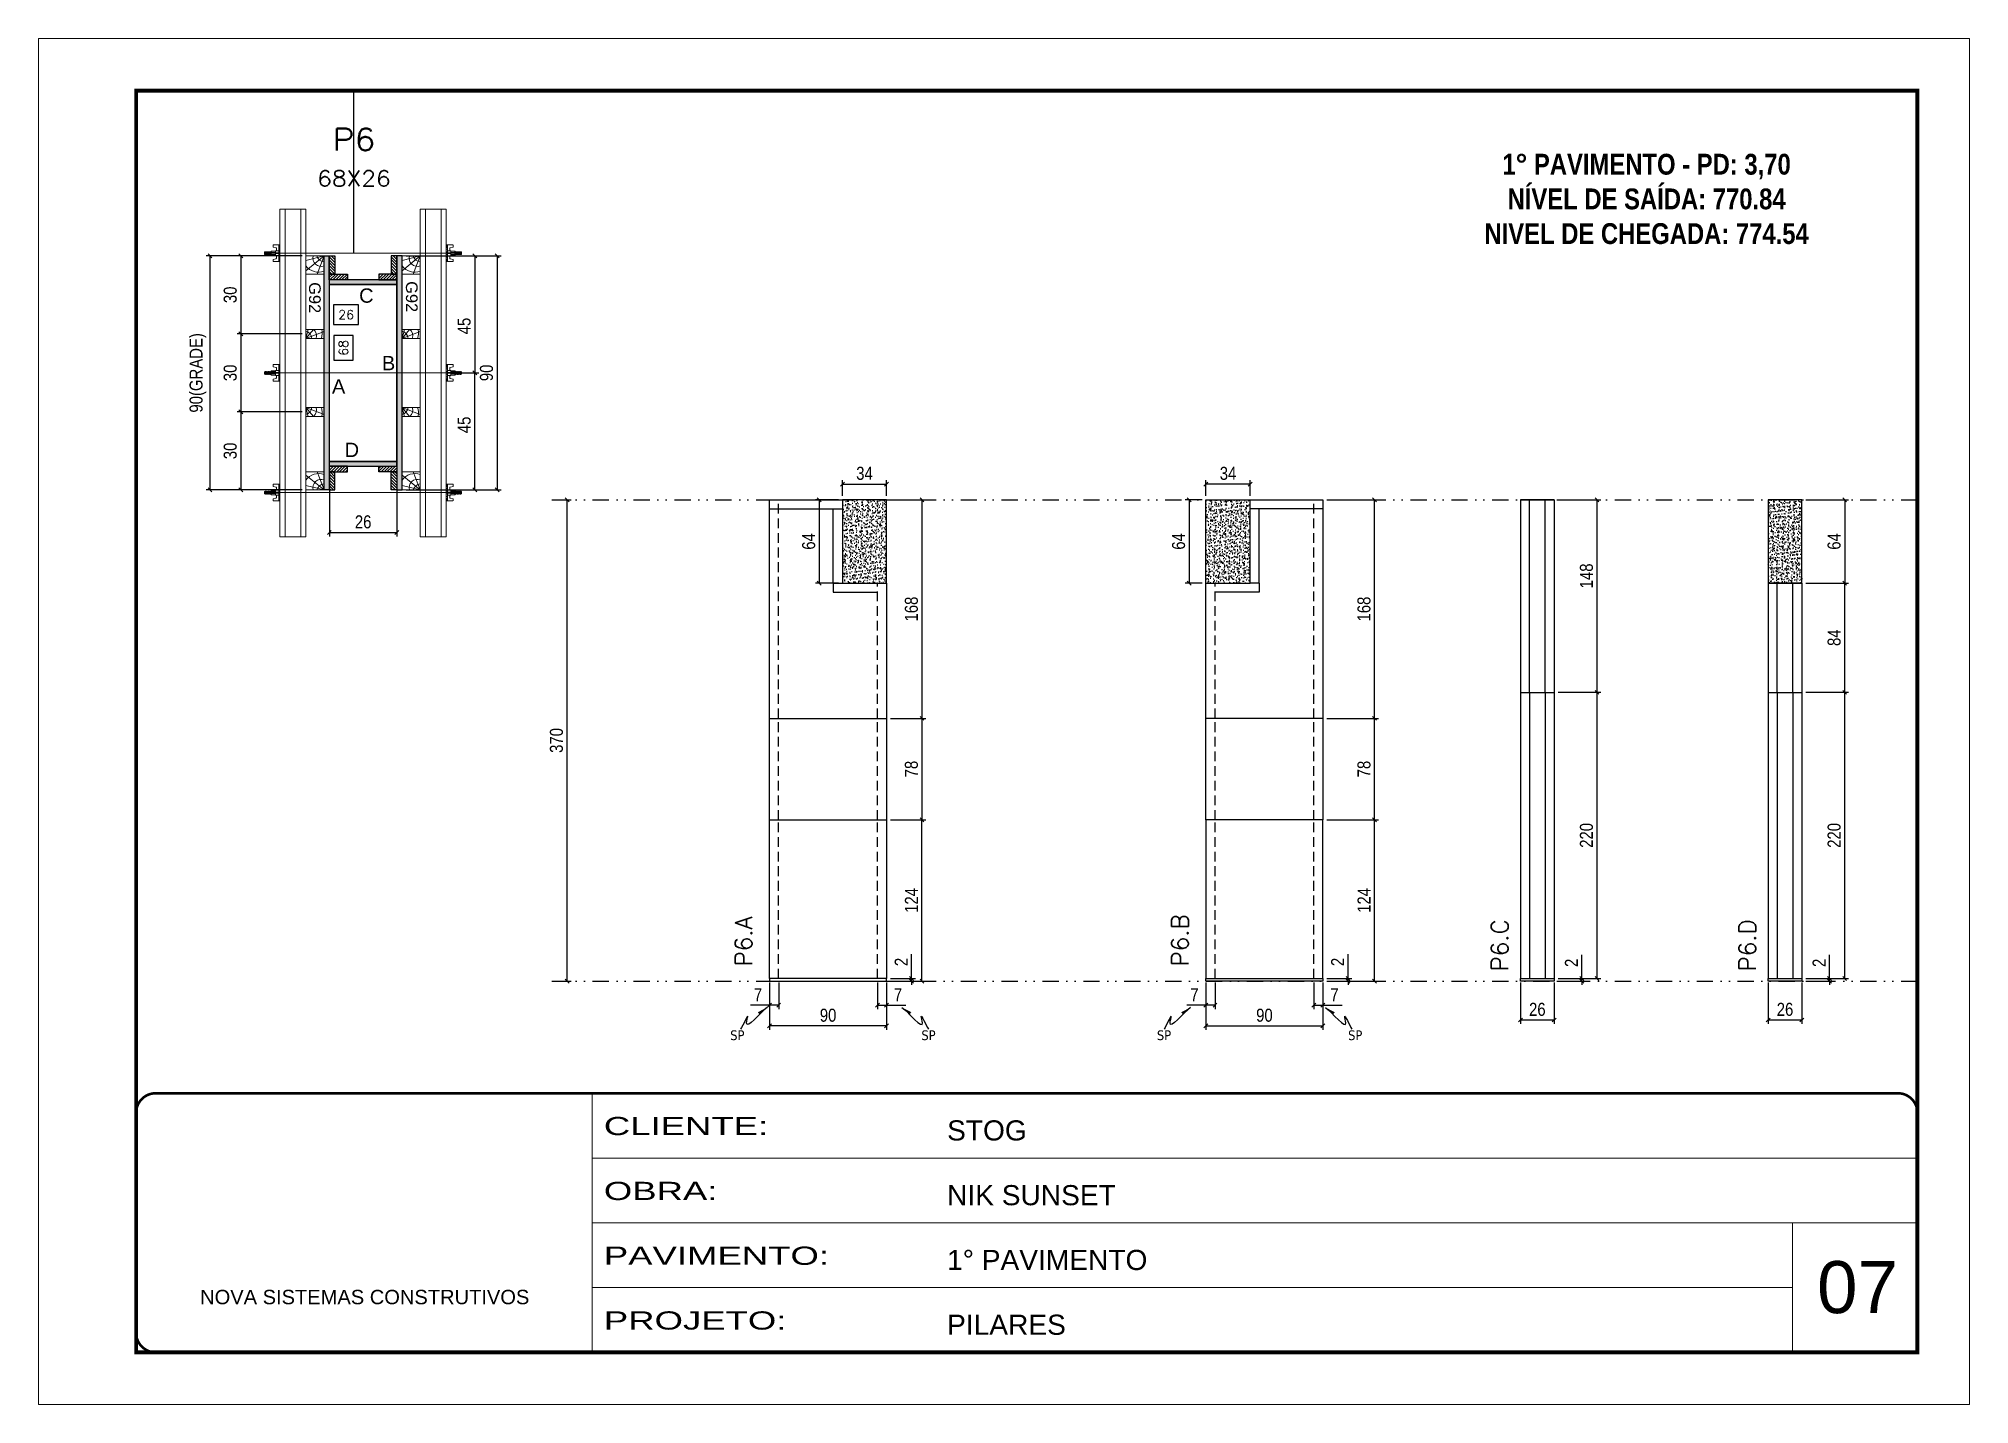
# Model space of a CAD drawing. Header units: millimetres. Extents: x 787 to 8287, y -592 to 17063.
# Drawn here: x 4609 to 6094, y 9746 to 10796 of the extents above; entities that cross this region are included whole.
import ezdxf
from ezdxf.enums import TextEntityAlignment as Align

# ---------------------------------------------------------------- set-up
doc = ezdxf.new("R2010")
doc.units = ezdxf.units.MM
for name, pattern in [('CONTINUO', [0]), ('DASHED', [0.75, 0.5, -0.25]), ('DIVIDE2', [0.625, 0.25, -0.125, 0, -0.125, 0, -0.125]), ('HIDDEN', [0.375, 0.25, -0.125])]:
    doc.linetypes.add(name, pattern=pattern)
for name, color, linetype in [('00 - FELIPE', 2, 'Continuous'), ('CHAPA', 1, 'Continuous'), ('COTA', 241, 'Continuous'), ('Cota Seção (2x)', 241, 'Continuous'), ('MEIO_PONT', 93, 'Continuous'), ('NOMENCLATURA', 7, 'Continuous'), ('Nível', 160, 'Continuous'), ('Painéis', 200, 'Continuous'), ('SARR_2.2x7', 40, 'Continuous'), ('SARRAFO', 251, 'Continuous'), ('Sarrafo de Pressão', 42, 'HIDDEN'), ('texto', 7, 'Continuous'), ('Texto de Titulo', 7, 'Continuous'), ('Texto Qtd Sarr', 242, 'Continuous'), ('TEXTO_GERAL', 7, 'Continuous')]:
    doc.layers.add(name, color=color, linetype=linetype)
for name, color, linetype, lineweight in [('CARIMBO', 255, 'Continuous', 9), ('Folhas', 255, 'Continuous', 9), ('Hachura', 251, 'Continuous', 9), ('Madeira', 126, 'Continuous', 18), ('Perfil Metálico', 224, 'Continuous', 18), ('SARRAFO DE PRESSAO', 251, 'DASHED', 9), ('Texto Seção', 7, 'Continuous', 15)]:
    doc.layers.add(name, color=color, linetype=linetype, lineweight=lineweight)
doc.styles.add('ARIAL', font='arial.ttf')
doc.styles.add('COTA TECNICA', font='techl___.ttf', dxfattribs={"height": 10})
doc.styles.add('COTA TECNICA 2X', font='techl___.ttf', dxfattribs={"height": 10})
doc.styles.add('COTA TECNICA-50', font='techl___.ttf', dxfattribs={"height": 10})
doc.styles.add('REGUA-120', font='ROMANS.shx', dxfattribs={"height": 15})
doc.styles.add('ROMANC', font='techb___.ttf', dxfattribs={"height": 2.5})
doc.styles.add('ROMANS', font='romans.shx')
doc.styles.add('SANSSERIF', font='sas_____.pfb')
doc.styles.get("Standard").update_dxf_attribs({"font": 'arial.ttf'})
doc.styles.add('Tecnologia', font='')
doc.styles.get('Tecnologia').set_extended_font_data('Forgotten Futurist')
doc.dimstyles.new('COTA PAINEL-50', dxfattribs={"dimtxt": 10, "dimasz": 3, "dimexe": 3, "dimexo": 3, "dimgap": 3, "dimtad": 1, "dimdec": 1, "dimzin": 12, "dimdsep": 46, "dimtxsty": 'COTA TECNICA-50', "dimblk1": 'OBLIQUE', "dimblk2": 'OBLIQUE', "dimsah": 1, "dimcen": 0.9, "dimclrd": 4, "dimclre": 4, "dimclrt": 240, "dimadec": 1, "dimazin": 3, "dimtfac": 1, "dimtdec": 1, "dimtmove": 0, "dimatfit": 3, "dimfxl": 0, "dimtolj": 1, "dimtzin": 12, "dimarcsym": 0})
doc.dimstyles.new('PAINEL', dxfattribs={"dimtxt": 10, "dimasz": 3, "dimexe": 3, "dimexo": 3, "dimgap": 3, "dimtad": 1, "dimdec": 1, "dimzin": 12, "dimdsep": 46, "dimtxsty": 'COTA TECNICA', "dimblk1": 'OBLIQUE', "dimblk2": 'OBLIQUE', "dimsah": 1, "dimcen": 0.9, "dimclrd": 4, "dimclre": 4, "dimclrt": 240, "dimadec": 1, "dimazin": 3, "dimtfac": 1, "dimtdec": 1, "dimtmove": 0, "dimatfit": 3, "dimfxl": 0, "dimtolj": 1, "dimtzin": 12, "dimarcsym": 0})
doc.dimstyles.new('SECAO PILAR', dxfattribs={"dimtxt": 10, "dimasz": 3, "dimexe": 3, "dimexo": 3, "dimgap": 3, "dimtad": 1, "dimdec": 1, "dimlfac": 0.5, "dimzin": 12, "dimdsep": 46, "dimtxsty": 'COTA TECNICA 2X', "dimblk1": 'OBLIQUE', "dimblk2": 'OBLIQUE', "dimsah": 1, "dimcen": 0.9, "dimclrd": 256, "dimclre": 256, "dimclrt": 256, "dimadec": 1, "dimazin": 3, "dimtfac": 1, "dimtdec": 1, "dimtmove": 0, "dimatfit": 3, "dimfxl": 0, "dimtolj": 1, "dimtzin": 12, "dimarcsym": 0})
doc.dimstyles.new('SECÇÃO 2', dxfattribs={"dimtxt": 7, "dimasz": 6, "dimexe": 0.18, "dimexo": 2, "dimgap": -4, "dimtad": 3, "dimdec": 1, "dimlfac": 0.5, "dimzin": 12, "dimdsep": 46, "dimtxsty": 'ROMANS', "dimblk": 'ARCHTICK', "dimcen": 0.09, "dimse1": 1, "dimse2": 1, "dimsd1": 1, "dimsd2": 1, "dimclrd": 180, "dimclre": 5, "dimclrt": 1, "dimadec": 0, "dimazin": 3, "dimtfac": 1, "dimtdec": 1, "dimtofl": 0, "dimtmove": 0, "dimatfit": 3, "dimldrblk": 'ARCHTICK', "dimfxl": 0, "dimtolj": 1, "dimtzin": 0, "dimarcsym": 0})
doc.dimstyles.get("Standard").update_dxf_attribs({"dimtxt": 0.18, "dimasz": 0.18, "dimexe": 0.18, "dimexo": 0.0625, "dimgap": 0.09, "dimtad": 0, "dimtih": 1, "dimtoh": 1, "dimdec": 4, "dimzin": 0, "dimdsep": 46, "dimtxsty": 'Standard', "dimcen": 0.09, "dimadec": 0, "dimazin": 0, "dimtfac": 1, "dimtdec": 4, "dimtofl": 0, "dimtmove": 0, "dimatfit": 3, "dimfxl": 0, "dimtolj": 1, "dimtzin": 0, "dimarcsym": 0})

msp = doc.modelspace()

# ---------------------------------------------------------------- texts
at = {"layer": 'CARIMBO', "style": 'ARIAL'}
msp.add_text('07', height=40, dxfattribs=at).set_placement((5976.86, 9815.71))
at = {"layer": 'NOMENCLATURA', "color": 2, "insert": (5845.74, 10733.7), "char_height": 16, "attachment_point": 2, "style": 'ROMANC'}
msp.add_mtext_dynamic_manual_height_columns('\\P1° PAVIMENTO - PD: 3,70\\PNÍVEL DE SAÍDA: 770.84\\PNIVEL DE CHEGADA: 774.54', width=328.3607, gutter_width=1, heights=[0], dxfattribs=at)
at = {"layer": 'texto', "color": 0, "char_height": 7.5, "attachment_point": 5}
for insert in [(5146.4, 10029.3), (5293.42, 10029.3), (5474.59, 10029.3), (5621.62, 10029.3)]:
    msp.add_mtext('{\\fTahoma|b0|i0|c0|p34;\\C4;SP}', dxfattribs=dict(at, insert=insert))
at = {"layer": 'Texto Seção', "char_height": 13, "width": 285.3299, "attachment_point": 7, "rotation": 90, "style": 'REGUA-120'}
for s, insert in [('P6.A', (5157.7, 10082.23)), ('P6.B', (5493.37, 10082.23)), ('P6.C', (5739.29, 10078.39)), ('\\pt52;P6.D', (5929.78, 10078.39))]:
    msp.add_mtext(s, dxfattribs=dict(at, insert=insert))
at = {"layer": 'TEXTO_GERAL', "color": 0, "linetype": 'Continuous', "style": 'SANSSERIF'}
for p in [(4821.46, 10608.29), (4896.01, 10609.05)]:
    msp.add_text('G92', height=9, rotation=270, dxfattribs=at).set_placement(p, align=Align.MIDDLE_LEFT)
at = {"layer": 'TEXTO_GERAL', "style": 'ARIAL'}
for s, p in [('C', (4861.06, 10598.04)), ('B', (4878.16, 10546.12)), ('A', (4839.74, 10528.15)), ('D', (4849.93, 10479.39))]:
    msp.add_text(s, height=11, dxfattribs=at).set_placement(p, align=Align.MIDDLE_CENTER)

# ---------------------------------------------------------------- blocks, each defined once
blk = doc.blocks.new('9999999999')
at = {"color": 30, "linetype": 'CONTINUO'}
for p, q in [((98564.6, 34230.2), (98564.6, 34429.4)), ((98564.6, 34379.6), (99584, 34379.6)), ((98564.6, 34329.8), (99488, 34329.8)), ((99584, 34329.8), (99488, 34329.8)), ((99488, 34329.8), (99488, 34230.2)), ((98564.6, 34280), (99488, 34280))]:
    blk.add_line(p, q, dxfattribs=at)
at = {"color": 30, "linetype": 'CONTINUO', "const_width": 2}
blk.add_lwpolyline([(99584, 34230.2), (99584, 34414.4, 0.414214), (99569, 34429.4), (98229, 34429.4, 0.414214), (98214, 34414.4), (98214, 34245.2, 0.414214), (98229, 34230.2), (99584, 34230.2)], format="xyb", dxfattribs=at)
at = {"layer": 'Folhas'}
blk.add_lwpolyline([(98139, 34190.2), (99624, 34190.2), (99624, 35240.2), (98139, 35240.2)], close=True, dxfattribs=at)
at = {"layer": 'Folhas', "color": 30, "const_width": 3}
blk.add_lwpolyline([(98214, 34230.2), (99584, 34230.2), (99584, 35200.2), (98214, 35200.2)], close=True, dxfattribs=at)
at = {"color": 7, "linetype": 'Continuous', "ltscale": 5, "style": 'ARIAL'}
for s, height, p in [('STOG', 15.48, (98837.7, 34393.1)), ('NIK SUNSET', 15.48, (98837.7, 34343.3)), ('1° PAVIMENTO', 15.483, (98837.7, 34293.5)), ('NOVA SISTEMAS CONSTRUTIVOS', 11.059, (98263.2, 34267.2)), ('PILARES', 15.48, (98837.7, 34243.7))]:
    blk.add_text(s, height=height, dxfattribs=at).set_placement(p)
at = {"layer": 'Folhas', "color": 7, "style": 'Tecnologia', "width": 1.5}
for s, p in [('CLIENTE:', (98573.7, 34397.2)), ('OBRA:', (98573.7, 34347.3)), ('PAVIMENTO:', (98573.7, 34297.5)), ('PROJETO:', (98573.7, 34247.7))]:
    blk.add_text(s, height=14, dxfattribs=at).set_placement(p)
blk = doc.blocks.new('titulo1')
at = {"layer": 'Defpoints', "color": 252, "linetype": 'HIDDEN', "ltscale": 2}
blk.add_line((0, 0), (0, 125), dxfattribs=at)
at = {"layer": 'Defpoints', "style": 'ROMANS', "oblique": 15}
blk.add_attdef('FOLHA', text='', height=10, dxfattribs=at).set_placement((0, 15.6), align=Align.MIDDLE_CENTER)
at = {"layer": 'Texto Qtd Sarr', "color": 3, "style": 'ROMANS', "oblique": 15}
for tag, height, p in [('TITULO', 17, (0, 71.4)), ('SEÇÃO', 12, (0, 41.5))]:
    blk.add_attdef(tag, text='', height=height, dxfattribs=at).set_placement(p, align=Align.MIDDLE_CENTER)
blk = doc.blocks.new('*D349')
at = {"layer": 'Cota Seção (2x)', "color": 180, "lineweight": -2}
for p, q in [((4851, 10567.3), (4836, 10567.3)), ((4836, 10567.3), (4836, 10548.3)), ((4851, 10548.3), (4851, 10567.3)), ((4836, 10548.3), (4851, 10548.3))]:
    blk.add_line(p, q, dxfattribs=at)
at = {"layer": 'Defpoints', "color": 0}
for p in [(4832.6, 10606.6), (4832.6, 10470.6), (4855, 10470.6)]:
    blk.add_point(p, dxfattribs=at)
at = {"layer": 'Cota Seção (2x)', "color": 1, "insert": (4843.5, 10557.8), "char_height": 7, "attachment_point": 5, "rotation": 90, "style": 'ROMANS'}
blk.add_mtext('\\A1;68', dxfattribs=at)
blk = doc.blocks.new('_ArchTick')
at = {"color": 0, "linetype": 'ByBlock', "const_width": 0.15}
blk.add_lwpolyline([(-0.5, -0.5), (0.5, 0.5)], dxfattribs=at)
blk = doc.blocks.new('*D350')
at = {"layer": 'Cota Seção (2x)', "color": 180, "lineweight": -2}
for p, q in [((4855.1, 10590.8), (4835.8, 10590.8)), ((4835.8, 10590.8), (4835.8, 10575.8)), ((4855.1, 10575.8), (4855.1, 10590.8)), ((4835.8, 10575.8), (4855.1, 10575.8))]:
    blk.add_line(p, q, dxfattribs=at)
at = {"layer": 'Defpoints', "color": 0}
for p in [(4832.6, 10606.6), (4884.6, 10606.6), (4884.6, 10571.8)]:
    blk.add_point(p, dxfattribs=at)
at = {"layer": 'Cota Seção (2x)', "color": 1, "insert": (4845.5, 10583.3), "char_height": 7, "attachment_point": 5, "style": 'ROMANS'}
blk.add_mtext('\\A1;26', dxfattribs=at)
blk = doc.blocks.new('_Oblique')
at = {"color": 0, "linetype": 'ByBlock', "lineweight": -2}
blk.add_line((-0.5, -0.5), (0.5, 0.5), dxfattribs=at)
blk = doc.blocks.new('*D1252')
at = {"layer": 'Cota Seção (2x)', "lineweight": -2}
for p, q in [((4832.6, 10464), (4832.6, 10412.9)), ((4884.6, 10464), (4884.6, 10412.9)), ((4832.6, 10415.9), (4884.6, 10415.9))]:
    blk.add_line(p, q, dxfattribs=at)
at = {"layer": 'Defpoints', "color": 0}
for p in [(4832.6, 10467), (4884.6, 10467), (4884.6, 10415.9)]:
    blk.add_point(p, dxfattribs=at)
at = {"layer": 'Cota Seção (2x)', "lineweight": -2, "xscale": 3, "yscale": 3, "zscale": 3, "rotation": 180}
blk.add_blockref('_Oblique', (4832.6, 10415.9), dxfattribs=at)
at = {"layer": 'Cota Seção (2x)', "lineweight": -2, "xscale": 3, "yscale": 3, "zscale": 3}
blk.add_blockref('_Oblique', (4884.6, 10415.9), dxfattribs=at)
at = {"layer": 'Cota Seção (2x)', "insert": (4858.6, 10424), "char_height": 10, "attachment_point": 5, "style": 'COTA TECNICA 2X'}
blk.add_mtext('\\A1;26', dxfattribs=at)
blk = doc.blocks.new('*D351')
at = {"layer": 'Cota Seção (2x)', "lineweight": -2}
for p, q in [((4811.6, 10628.6), (4737.8, 10628.6)), ((4740.8, 10628.6), (4740.8, 10448.6)), ((4811.6, 10448.6), (4737.8, 10448.6))]:
    blk.add_line(p, q, dxfattribs=at)
at = {"layer": 'Defpoints', "color": 0}
for p in [(4814.6, 10628.6), (4740.8, 10448.6), (4814.6, 10448.6)]:
    blk.add_point(p, dxfattribs=at)
at = {"layer": 'Cota Seção (2x)', "lineweight": -2, "xscale": 3, "yscale": 3, "zscale": 3}
for p, rotation in [((4740.8, 10628.6), 90), ((4740.8, 10448.6), 270)]:
    blk.add_blockref('_Oblique', p, dxfattribs=dict(at, rotation=rotation))
at = {"layer": 'Cota Seção (2x)', "insert": (4731.6, 10538.6), "char_height": 10, "attachment_point": 5, "rotation": 90, "style": 'COTA TECNICA 2X'}
blk.add_mtext('\\A1;90(GRADE)', dxfattribs=at)
blk = doc.blocks.new('*D352')
at = {"layer": 'Cota Seção (2x)', "lineweight": -2}
for p, q in [((4811.6, 10508.6), (4761.6, 10508.6)), ((4764.6, 10508.6), (4764.6, 10448.6)), ((4811.6, 10448.6), (4761.6, 10448.6))]:
    blk.add_line(p, q, dxfattribs=at)
at = {"layer": 'Defpoints', "color": 0}
for p in [(4814.6, 10508.6), (4764.6, 10448.6), (4814.6, 10448.6)]:
    blk.add_point(p, dxfattribs=at)
at = {"layer": 'Cota Seção (2x)', "lineweight": -2, "xscale": 3, "yscale": 3, "zscale": 3}
for p, rotation in [((4764.6, 10508.6), 90), ((4764.6, 10448.6), 270)]:
    blk.add_blockref('_Oblique', p, dxfattribs=dict(at, rotation=rotation))
at = {"layer": 'Cota Seção (2x)', "insert": (4756.4, 10478.6), "char_height": 10, "attachment_point": 5, "rotation": 90, "style": 'COTA TECNICA 2X'}
blk.add_mtext('\\A1;30', dxfattribs=at)
blk = doc.blocks.new('*D353')
at = {"layer": 'Cota Seção (2x)', "lineweight": -2}
for p, q in [((4811.6, 10628.6), (4761.6, 10628.6)), ((4764.6, 10628.6), (4764.6, 10568.6)), ((4811.6, 10568.6), (4761.6, 10568.6))]:
    blk.add_line(p, q, dxfattribs=at)
at = {"layer": 'Defpoints', "color": 0}
for p in [(4814.6, 10628.6), (4764.6, 10568.6), (4814.6, 10568.6)]:
    blk.add_point(p, dxfattribs=at)
at = {"layer": 'Cota Seção (2x)', "lineweight": -2, "xscale": 3, "yscale": 3, "zscale": 3}
for p, rotation in [((4764.6, 10628.6), 90), ((4764.6, 10568.6), 270)]:
    blk.add_blockref('_Oblique', p, dxfattribs=dict(at, rotation=rotation))
at = {"layer": 'Cota Seção (2x)', "insert": (4756.4, 10598.6), "char_height": 10, "attachment_point": 5, "rotation": 90, "style": 'COTA TECNICA 2X'}
blk.add_mtext('\\A1;30', dxfattribs=at)
blk = doc.blocks.new('*D354')
at = {"layer": 'Cota Seção (2x)', "lineweight": -2}
for p, q in [((4811.6, 10568.6), (4761.6, 10568.6)), ((4764.6, 10568.6), (4764.6, 10508.6)), ((4811.6, 10508.6), (4761.6, 10508.6))]:
    blk.add_line(p, q, dxfattribs=at)
at = {"layer": 'Defpoints', "color": 0}
for p in [(4814.6, 10568.6), (4764.6, 10508.6), (4814.6, 10508.6)]:
    blk.add_point(p, dxfattribs=at)
at = {"layer": 'Cota Seção (2x)', "lineweight": -2, "xscale": 3, "yscale": 3, "zscale": 3}
for p, rotation in [((4764.6, 10568.6), 90), ((4764.6, 10508.6), 270)]:
    blk.add_blockref('_Oblique', p, dxfattribs=dict(at, rotation=rotation))
at = {"layer": 'Cota Seção (2x)', "insert": (4756.4, 10538.6), "char_height": 10, "attachment_point": 5, "rotation": 90, "style": 'COTA TECNICA 2X'}
blk.add_mtext('\\A1;30', dxfattribs=at)
blk = doc.blocks.new('*D355')
at = {"layer": 'Cota Seção (2x)', "lineweight": -2}
for p, q in [((4891.6, 10628.6), (4964.7, 10628.6)), ((4961.7, 10628.6), (4961.7, 10448.6)), ((4891.6, 10448.6), (4964.7, 10448.6))]:
    blk.add_line(p, q, dxfattribs=at)
at = {"layer": 'Defpoints', "color": 0}
for p in [(4888.6, 10628.6), (4888.6, 10448.6), (4961.7, 10448.6)]:
    blk.add_point(p, dxfattribs=at)
at = {"layer": 'Cota Seção (2x)', "lineweight": -2, "xscale": 3, "yscale": 3, "zscale": 3}
for p, rotation in [((4961.7, 10628.6), 90), ((4961.7, 10448.6), 270)]:
    blk.add_blockref('_Oblique', p, dxfattribs=dict(at, rotation=rotation))
at = {"layer": 'Cota Seção (2x)', "insert": (4953.5, 10538.6), "char_height": 10, "attachment_point": 5, "rotation": 90, "style": 'COTA TECNICA 2X'}
blk.add_mtext('\\A1;90', dxfattribs=at)
blk = doc.blocks.new('*D356')
at = {"layer": 'Cota Seção (2x)', "lineweight": -2}
for p, q in [((4925.6, 10628.6), (4947.5, 10628.6)), ((4944.5, 10628.6), (4944.5, 10538.6)), ((4925.6, 10538.6), (4947.5, 10538.6))]:
    blk.add_line(p, q, dxfattribs=at)
at = {"layer": 'Defpoints', "color": 0}
for p in [(4922.6, 10628.6), (4922.6, 10538.6), (4944.5, 10538.6)]:
    blk.add_point(p, dxfattribs=at)
at = {"layer": 'Cota Seção (2x)', "lineweight": -2, "xscale": 3, "yscale": 3, "zscale": 3}
for p, rotation in [((4944.5, 10628.6), 90), ((4944.5, 10538.6), 270)]:
    blk.add_blockref('_Oblique', p, dxfattribs=dict(at, rotation=rotation))
at = {"layer": 'Cota Seção (2x)', "insert": (4936.3, 10574.6), "char_height": 10, "attachment_point": 5, "rotation": 90, "style": 'COTA TECNICA 2X'}
blk.add_mtext('\\A1;45', dxfattribs=at)
blk = doc.blocks.new('*D357')
at = {"layer": 'Cota Seção (2x)', "lineweight": -2}
for p, q in [((4925.6, 10538.6), (4947.5, 10538.6)), ((4944.5, 10448.6), (4944.5, 10538.6)), ((4925.6, 10448.6), (4947.5, 10448.6))]:
    blk.add_line(p, q, dxfattribs=at)
at = {"layer": 'Defpoints', "color": 0}
for p in [(4922.6, 10538.6), (4944.5, 10538.6), (4922.6, 10448.6)]:
    blk.add_point(p, dxfattribs=at)
at = {"layer": 'Cota Seção (2x)', "lineweight": -2, "xscale": 3, "yscale": 3, "zscale": 3}
for p, rotation in [((4944.5, 10538.6), 90), ((4944.5, 10448.6), 270)]:
    blk.add_blockref('_Oblique', p, dxfattribs=dict(at, rotation=rotation))
at = {"layer": 'Cota Seção (2x)', "insert": (4936.3, 10498.6), "char_height": 10, "attachment_point": 5, "rotation": 90, "style": 'COTA TECNICA 2X'}
blk.add_mtext('\\A1;45', dxfattribs=at)
blk = doc.blocks.new('C')
at = {"layer": 'Hachura', "color": 0}
for p, q in [((0, 3.22), (0, -3.22)), ((0.45, 3.22), (0, 3.22)), ((0.46, 3.16), (0, 3.16)), ((0.46, 3.05), (0, 3.05)), ((0.46, 2.88), (0, 2.88)), ((0, 2.75), (0, -1.16)), ((0.46, 2.65), (0, 2.65)), ((0.46, 2.23), (0, 2.23)), ((0.46, 1.51), (0, 1.51)), ((0.39, 0.49), (0.17, 0.49)), ((0.45, -3.23), (0.45, 3.22)), ((0.45, 3.22), (2.58, 3.22)), ((1.74, 0.97), (0.45, 0.97)), ((1.45, 0.1), (0.45, 0.1)), ((1.35, 1.94), (1.35, 0.96)), ((2.58, 2.39), (1.47, 2.09)), ((1.74, -0.97), (1.74, 0.97)), ((1.74, 0.97), (1.74, 0.84)), ((1.74, 0.97), (1.74, 0.84)), ((1.74, 0.84), (3.35, 0.84)), ((3.35, 0.45), (1.74, 0.45)), ((2.58, 3.22), (2.58, 2.39)), ((3.32, 0.84), (3.32, -0.84)), ((3.35, 0.84), (3.35, -0.84)), ((3.68, 0.45), (3.35, 0.45)), ((3.84, -0.52), (3.35, 0.45)), ((3.35, 0.06), (3.67, -0.57)), ((3.68, 0.45), (4.16, -0.52)), ((3.72, 0.5), (4.25, -0.57)), ((4.37, -0.55), (3.83, 0.53)), ((4.15, 0.45), (3.93, 0.45)), ((4.42, -0.52), (3.93, 0.45)), ((4.15, 0.45), (4.26, 0.45)), ((4.26, 0.45), (4.74, -0.52)), ((4.3, 0.5), (4.83, -0.57)), ((4.95, -0.55), (4.41, 0.53)), ((4.51, 0.45), (4.84, 0.45)), ((5, -0.52), (4.51, 0.45)), ((4.84, 0.45), (5.32, -0.52)), ((4.88, 0.5), (5.41, -0.57)), ((5.53, -0.55), (4.99, 0.53)), ((5.58, -0.52), (5.09, 0.45)), ((5.42, 0.45), (5.09, 0.45)), ((5.58, -0.52), (5.09, 0.45)), ((5.42, 0.45), (5.74, -0.19)), ((5.46, 0.5), (5.74, -0.07)), ((5.74, 0.19), (5.57, 0.53)), ((5.74, 0.32), (5.68, 0.45)), ((5.68, 0.45), (5.74, 0.45)), ((5.74, 0.45), (5.9, 0.29)), ((5.74, 0.45), (5.74, -0.52)), ((5.9, -0.36), (5.9, 0.29)), ((0.45, 0), (0, 0)), ((0.46, -1.52), (0, -1.52)), ((0.46, -2.23), (0, -2.23)), ((0.46, -2.65), (0, -2.65)), ((0.46, -2.88), (0, -2.88)), ((0.46, -3.05), (0, -3.05)), ((0.46, -3.16), (0, -3.16)), ((0, -3.22), (2.57, -3.22)), ((0.08, -0.48), (0.29, -0.48)), ((0.29, -0.48), (0.4, -0.48)), ((0.45, 0), (0.45, -0.97)), ((0.45, -0.16), (1.45, -0.16)), ((0.45, -0.65), (0.45, -0.32)), ((0.45, -3.23), (0.45, -0.65)), ((0.45, -0.97), (1.74, -0.97)), ((1.35, -1.94), (1.35, -0.97)), ((2.58, -2.39), (1.47, -2.1)), ((3.35, -0.32), (1.74, -0.32)), ((3.35, -0.84), (1.74, -0.84)), ((2.58, -3.23), (2.58, -2.39)), ((3.35, -0.07), (3.58, -0.52)), ((3.35, -0.52), (3.58, -0.52)), ((3.84, -0.52), (4.16, -0.52)), ((4.42, -0.52), (4.74, -0.52)), ((4.63, -0.52), (4.74, -0.52)), ((5, -0.52), (5.32, -0.52)), ((5.58, -0.52), (5.74, -0.52)), ((5.74, -0.52), (5.9, -0.36)), ((5.74, -0.52), (5.74, -0.52))]:
    blk.add_line(p, q, dxfattribs=at)
for centre, radius, start, end in [((1.52, 1.94), 0.161, 104.74356, 180), ((1.44, -0.03), 0.129, 272.69497, 87.30503), ((3.81, 0.39), 0.143, 25.56881, 154.43119), ((4.39, 0.39), 0.143, 25.56881, 154.43119), ((4.97, 0.39), 0.143, 25.56881, 154.43119), ((5.55, 0.39), 0.143, 25.56881, 154.43119), ((0.17, -0.37), 0.174, 221.74404, 317.85924), ((1.52, -1.94), 0.161, 180, 255.25644), ((3.71, -0.4), 0.174, 222.14076, 318.25596), ((4.29, -0.4), 0.174, 222.14076, 318.25596), ((4.87, -0.4), 0.174, 222.14076, 318.25596), ((5.45, -0.4), 0.174, 222.14076, 318.25596), ((5.61, -0.4), 0.174, 317.85924, 318.25596)]:
    blk.add_arc(centre, radius, start, end, dxfattribs=at)
blk = doc.blocks.new('PONTALETE')
at = {"layer": 'Madeira'}
for q in [(2.71, 7), (7, 5.76), (7, 1.74)]:
    blk.add_line((0, 0), q, dxfattribs=at)
blk.add_lwpolyline([(0, 0), (7, 0), (7, 7), (0, 7)], close=True, dxfattribs=at)
for centre, radius, start, end in [((2.04, 0.06), 6.23, 37.28179, 109.09128), ((1.09, 0.9), 3.19, 343.60304, 109.98471), ((-0.21, -0.78), 3.09, 14.63219, 86.0383)]:
    blk.add_arc(centre, radius, start, end, dxfattribs=at)
blk = doc.blocks.new('MEIO PONTALETE')
at = {"layer": 'Madeira'}
for q in [(2.71, 7), (3.5, 2.88), (3.5, 0.87)]:
    blk.add_line((0, 0), q, dxfattribs=at)
blk.add_lwpolyline([(0, 0), (3.5, 0), (3.5, 7), (0, 7)], close=True, dxfattribs=at)
for centre, radius, start, end in [((2.04, 0.06), 6.23, 76.44987, 109.09128), ((1.09, 0.9), 3.19, 40.90626, 109.98471), ((-0.21, -0.78), 3.09, 14.63219, 86.0383)]:
    blk.add_arc(centre, radius, start, end, dxfattribs=at)
blk = doc.blocks.new('*D1158')
at = {"layer": 'COTA', "color": 4, "lineweight": -2}
for p, q in [((5006.7, 10441), (5018.5, 10441)), ((5015.5, 10071), (5015.5, 10441)), ((5006.7, 10071), (5018.5, 10071))]:
    blk.add_line(p, q, dxfattribs=at)
at = {"layer": 'Defpoints', "color": 0}
for p in [(5003.7, 10441), (5015.5, 10441), (5003.7, 10071)]:
    blk.add_point(p, dxfattribs=at)
at = {"layer": 'COTA', "color": 4, "lineweight": -2, "xscale": 3, "yscale": 3, "zscale": 3}
for p, rotation in [((5015.5, 10441), 90), ((5015.5, 10071), 270)]:
    blk.add_blockref('_Oblique', p, dxfattribs=dict(at, rotation=rotation))
at = {"layer": 'COTA', "color": 240, "insert": (5007.3, 10256), "char_height": 10, "attachment_point": 5, "rotation": 90, "style": 'COTA TECNICA-50'}
blk.add_mtext('\\A1;370', dxfattribs=at)
blk = doc.blocks.new('*D111')
at = {"layer": 'COTA', "color": 4, "lineweight": -2}
for p, q in [((5171.2, 10070), (5171.2, 10033.6)), ((5261.2, 10070), (5261.2, 10033.6)), ((5261.2, 10036.6), (5171.2, 10036.6))]:
    blk.add_line(p, q, dxfattribs=at)
at = {"layer": 'Defpoints', "color": 0}
for p in [(5171.2, 10073), (5261.2, 10073), (5171.2, 10036.6)]:
    blk.add_point(p, dxfattribs=at)
at = {"layer": 'COTA', "color": 4, "lineweight": -2, "xscale": 3, "yscale": 3, "zscale": 3, "rotation": 180}
blk.add_blockref('_Oblique', (5171.2, 10036.6), dxfattribs=at)
at = {"layer": 'COTA', "color": 4, "lineweight": -2, "xscale": 3, "yscale": 3, "zscale": 3}
blk.add_blockref('_Oblique', (5261.2, 10036.6), dxfattribs=at)
at = {"layer": 'COTA', "color": 240, "insert": (5216.2, 10044.7), "char_height": 10, "attachment_point": 5, "style": 'COTA TECNICA'}
blk.add_mtext('\\A1;90', dxfattribs=at)
blk = doc.blocks.new('*D112')
at = {"layer": 'COTA', "color": 4, "lineweight": -2}
for p, q in [((5254.2, 10070), (5254.2, 10049.5)), ((5261.2, 10068), (5261.2, 10049.5)), ((5254.2, 10052.5), (5261.2, 10052.5)), ((5261.2, 10052.5), (5275.9, 10052.5))]:
    blk.add_line(p, q, dxfattribs=at)
at = {"layer": 'Defpoints', "color": 0}
for p in [(5254.2, 10073), (5261.2, 10071), (5261.2, 10052.5)]:
    blk.add_point(p, dxfattribs=at)
at = {"layer": 'COTA', "color": 4, "lineweight": -2, "xscale": 3, "yscale": 3, "zscale": 3, "rotation": 180}
blk.add_blockref('_Oblique', (5254.2, 10052.5), dxfattribs=at)
at = {"layer": 'COTA', "color": 4, "lineweight": -2, "xscale": 3, "yscale": 3, "zscale": 3}
blk.add_blockref('_Oblique', (5261.2, 10052.5), dxfattribs=at)
at = {"layer": 'COTA', "color": 240, "insert": (5270, 10060.5), "char_height": 10, "attachment_point": 5, "style": 'COTA TECNICA-50'}
blk.add_mtext('\\A1;7', dxfattribs=at)
blk = doc.blocks.new('*D113')
at = {"layer": 'COTA', "color": 4, "lineweight": -2}
for p, q in [((5178.2, 10070), (5178.2, 10049.5)), ((5171.2, 10068), (5171.2, 10049.5)), ((5171.2, 10052.5), (5156.4, 10052.5)), ((5178.2, 10052.5), (5171.2, 10052.5))]:
    blk.add_line(p, q, dxfattribs=at)
at = {"layer": 'Defpoints', "color": 0}
for p in [(5171.2, 10071), (5178.2, 10073), (5171.2, 10052.5)]:
    blk.add_point(p, dxfattribs=at)
at = {"layer": 'COTA', "color": 4, "lineweight": -2, "xscale": 3, "yscale": 3, "zscale": 3, "rotation": 180}
blk.add_blockref('_Oblique', (5171.2, 10052.5), dxfattribs=at)
at = {"layer": 'COTA', "color": 4, "lineweight": -2, "xscale": 3, "yscale": 3, "zscale": 3}
blk.add_blockref('_Oblique', (5178.2, 10052.5), dxfattribs=at)
at = {"layer": 'COTA', "color": 240, "insert": (5162.3, 10060.5), "char_height": 10, "attachment_point": 5, "style": 'COTA TECNICA-50'}
blk.add_mtext('\\A1;7', dxfattribs=at)
blk = doc.blocks.new('*D114')
at = {"layer": 'COTA', "color": 4, "lineweight": -2}
for p, q in [((5280.4, 10073), (5280.4, 10091.8)), ((5264.2, 10073), (5283.4, 10073)), ((5264.2, 10071), (5283.4, 10071)), ((5280.4, 10071), (5280.4, 10073)), ((5280.4, 10071), (5280.4, 10068))]:
    blk.add_line(p, q, dxfattribs=at)
at = {"layer": 'Defpoints', "color": 0}
for p in [(5261.2, 10073), (5261.2, 10071), (5280.4, 10071)]:
    blk.add_point(p, dxfattribs=at)
at = {"layer": 'COTA', "color": 4, "lineweight": -2, "xscale": 3, "yscale": 3, "zscale": 3}
for p, rotation in [((5280.4, 10073), 270), ((5280.4, 10071), 90)]:
    blk.add_blockref('_Oblique', p, dxfattribs=dict(at, rotation=rotation))
at = {"layer": 'COTA', "color": 240, "insert": (5272.4, 10085.7), "char_height": 10, "attachment_point": 5, "rotation": 90, "style": 'COTA TECNICA-50'}
blk.add_mtext('\\A1;2', dxfattribs=at)
blk = doc.blocks.new('*D115')
at = {"layer": 'COTA', "color": 4, "linetype": 'ByBlock', "lineweight": -2}
for p, q in [((5264.2, 10195), (5291.4, 10195)), ((5288.4, 10071), (5288.4, 10195)), ((5264.2, 10071), (5291.4, 10071))]:
    blk.add_line(p, q, dxfattribs=at)
at = {"layer": 'Defpoints', "color": 0, "linetype": 'ByBlock'}
for p in [(5261.2, 10195), (5288.4, 10195), (5261.2, 10071)]:
    blk.add_point(p, dxfattribs=at)
at = {"layer": 'COTA', "color": 4, "linetype": 'ByBlock', "lineweight": -2, "xscale": 3, "yscale": 3, "zscale": 3}
for p, rotation in [((5288.4, 10195), 90), ((5288.4, 10071), 270)]:
    blk.add_blockref('_Oblique', p, dxfattribs=dict(at, rotation=rotation))
at = {"layer": 'COTA', "color": 240, "linetype": 'ByBlock', "insert": (5280.3, 10133), "char_height": 10, "attachment_point": 5, "rotation": 90, "style": 'COTA TECNICA'}
blk.add_mtext('\\A1;124', dxfattribs=at)
blk = doc.blocks.new('*D116')
at = {"layer": 'COTA', "color": 4, "lineweight": -2}
for p, q in [((5939.2, 10070), (5939.2, 10038.1)), ((5965.2, 10070), (5965.2, 10038.1)), ((5939.2, 10041.1), (5965.2, 10041.1))]:
    blk.add_line(p, q, dxfattribs=at)
at = {"layer": 'Defpoints', "color": 0}
for p in [(5939.2, 10073), (5965.2, 10073), (5965.2, 10041.1)]:
    blk.add_point(p, dxfattribs=at)
at = {"layer": 'COTA', "color": 4, "lineweight": -2, "xscale": 3, "yscale": 3, "zscale": 3, "rotation": 180}
blk.add_blockref('_Oblique', (5939.2, 10041.1), dxfattribs=at)
at = {"layer": 'COTA', "color": 4, "lineweight": -2, "xscale": 3, "yscale": 3, "zscale": 3}
blk.add_blockref('_Oblique', (5965.2, 10041.1), dxfattribs=at)
at = {"layer": 'COTA', "color": 240, "insert": (5952.2, 10049.2), "char_height": 10, "attachment_point": 5, "style": 'COTA TECNICA'}
blk.add_mtext('\\A1;26', dxfattribs=at)
blk = doc.blocks.new('*D117')
at = {"layer": 'COTA', "color": 4, "lineweight": -2}
for p, q in [((5986.4, 10073), (5986.4, 10091.1)), ((5968.2, 10073), (5989.4, 10073)), ((5968.2, 10071), (5989.4, 10071)), ((5986.4, 10071), (5986.4, 10073)), ((5986.4, 10071), (5986.4, 10068))]:
    blk.add_line(p, q, dxfattribs=at)
at = {"layer": 'Defpoints', "color": 0}
for p in [(5965.2, 10073), (5965.2, 10071), (5986.4, 10073)]:
    blk.add_point(p, dxfattribs=at)
at = {"layer": 'COTA', "color": 4, "lineweight": -2, "xscale": 3, "yscale": 3, "zscale": 3}
for p, rotation in [((5986.4, 10073), 270), ((5986.4, 10071), 90)]:
    blk.add_blockref('_Oblique', p, dxfattribs=dict(at, rotation=rotation))
at = {"layer": 'COTA', "color": 240, "insert": (5978.4, 10085), "char_height": 10, "attachment_point": 5, "rotation": 90, "style": 'COTA TECNICA-50'}
blk.add_mtext('\\A1;2', dxfattribs=at)
blk = doc.blocks.new('*D1159')
at = {"layer": 'COTA', "color": 4, "linetype": 'ByBlock', "lineweight": -2}
for p, q in [((5968.2, 10441), (6001.1, 10441)), ((5998.1, 10441), (5998.1, 10377)), ((5968.2, 10377), (6001.1, 10377))]:
    blk.add_line(p, q, dxfattribs=at)
at = {"layer": 'Defpoints', "color": 0, "linetype": 'ByBlock'}
for p in [(5965.2, 10441), (5965.2, 10377), (5998.1, 10377)]:
    blk.add_point(p, dxfattribs=at)
at = {"layer": 'COTA', "color": 4, "linetype": 'ByBlock', "lineweight": -2, "xscale": 3, "yscale": 3, "zscale": 3}
for p, rotation in [((5998.1, 10441), 90), ((5998.1, 10377), 270)]:
    blk.add_blockref('_Oblique', p, dxfattribs=dict(at, rotation=rotation))
at = {"layer": 'COTA', "color": 240, "linetype": 'ByBlock', "insert": (5990, 10409), "char_height": 10, "attachment_point": 5, "rotation": 90, "style": 'COTA TECNICA'}
blk.add_mtext('\\A1;64', dxfattribs=at)
blk = doc.blocks.new('*D1160')
at = {"layer": 'COTA', "color": 4, "lineweight": -2}
for p, q in [((5968.2, 10293), (6001.1, 10293)), ((5998.1, 10073), (5998.1, 10293)), ((5968.2, 10073), (6001.1, 10073))]:
    blk.add_line(p, q, dxfattribs=at)
at = {"layer": 'Defpoints', "color": 0}
for p in [(5965.2, 10293), (5998.1, 10293), (5965.2, 10073)]:
    blk.add_point(p, dxfattribs=at)
at = {"layer": 'COTA', "color": 4, "lineweight": -2, "xscale": 3, "yscale": 3, "zscale": 3}
for p, rotation in [((5998.1, 10293), 90), ((5998.1, 10073), 270)]:
    blk.add_blockref('_Oblique', p, dxfattribs=dict(at, rotation=rotation))
at = {"layer": 'COTA', "color": 240, "insert": (5990, 10183), "char_height": 10, "attachment_point": 5, "rotation": 90, "style": 'COTA TECNICA-50'}
blk.add_mtext('\\A1;220', dxfattribs=at)
blk = doc.blocks.new('*D118')
at = {"layer": 'COTA', "color": 4, "lineweight": -2}
for p, q in [((5968.2, 10377), (6001.1, 10377)), ((5998.1, 10293), (5998.1, 10377)), ((5968.2, 10293), (6001.1, 10293))]:
    blk.add_line(p, q, dxfattribs=at)
at = {"layer": 'Defpoints', "color": 0}
for p in [(5965.2, 10377), (5998.1, 10377), (5965.2, 10293)]:
    blk.add_point(p, dxfattribs=at)
at = {"layer": 'COTA', "color": 4, "lineweight": -2, "xscale": 3, "yscale": 3, "zscale": 3}
for p, rotation in [((5998.1, 10377), 90), ((5998.1, 10293), 270)]:
    blk.add_blockref('_Oblique', p, dxfattribs=dict(at, rotation=rotation))
at = {"layer": 'COTA', "color": 240, "insert": (5990, 10335), "char_height": 10, "attachment_point": 5, "rotation": 90, "style": 'COTA TECNICA-50'}
blk.add_mtext('\\A1;84', dxfattribs=at)
blk = doc.blocks.new('*D119')
at = {"layer": 'COTA', "color": 4, "lineweight": -2}
for p, q in [((5748.7, 10070), (5748.7, 10038.1)), ((5774.7, 10070), (5774.7, 10038.1)), ((5748.7, 10041.1), (5774.7, 10041.1))]:
    blk.add_line(p, q, dxfattribs=at)
at = {"layer": 'Defpoints', "color": 0}
for p in [(5748.7, 10073), (5774.7, 10073), (5774.7, 10041.1)]:
    blk.add_point(p, dxfattribs=at)
at = {"layer": 'COTA', "color": 4, "lineweight": -2, "xscale": 3, "yscale": 3, "zscale": 3, "rotation": 180}
blk.add_blockref('_Oblique', (5748.7, 10041.1), dxfattribs=at)
at = {"layer": 'COTA', "color": 4, "lineweight": -2, "xscale": 3, "yscale": 3, "zscale": 3}
blk.add_blockref('_Oblique', (5774.7, 10041.1), dxfattribs=at)
at = {"layer": 'COTA', "color": 240, "insert": (5761.7, 10049.2), "char_height": 10, "attachment_point": 5, "style": 'COTA TECNICA'}
blk.add_mtext('\\A1;26', dxfattribs=at)
blk = doc.blocks.new('*D120')
at = {"layer": 'COTA', "color": 4, "lineweight": -2}
for p, q in [((5777.7, 10293), (5810.6, 10293)), ((5807.6, 10073), (5807.6, 10293)), ((5777.7, 10073), (5810.6, 10073))]:
    blk.add_line(p, q, dxfattribs=at)
at = {"layer": 'Defpoints', "color": 0}
for p in [(5774.7, 10293), (5807.6, 10293), (5774.7, 10073)]:
    blk.add_point(p, dxfattribs=at)
at = {"layer": 'COTA', "color": 4, "lineweight": -2, "xscale": 3, "yscale": 3, "zscale": 3}
for p, rotation in [((5807.6, 10293), 90), ((5807.6, 10073), 270)]:
    blk.add_blockref('_Oblique', p, dxfattribs=dict(at, rotation=rotation))
at = {"layer": 'COTA', "color": 240, "insert": (5799.5, 10183), "char_height": 10, "attachment_point": 5, "rotation": 90, "style": 'COTA TECNICA'}
blk.add_mtext('\\A1;220', dxfattribs=at)
blk = doc.blocks.new('*D121')
at = {"layer": 'COTA', "color": 4, "lineweight": -2}
for p, q in [((5795.9, 10073), (5795.9, 10091.1)), ((5777.7, 10073), (5798.9, 10073)), ((5777.7, 10071), (5798.9, 10071)), ((5795.9, 10071), (5795.9, 10073)), ((5795.9, 10071), (5795.9, 10068))]:
    blk.add_line(p, q, dxfattribs=at)
at = {"layer": 'Defpoints', "color": 0}
for p in [(5774.7, 10073), (5774.7, 10071), (5795.9, 10073)]:
    blk.add_point(p, dxfattribs=at)
at = {"layer": 'COTA', "color": 4, "lineweight": -2, "xscale": 3, "yscale": 3, "zscale": 3}
for p, rotation in [((5795.9, 10073), 270), ((5795.9, 10071), 90)]:
    blk.add_blockref('_Oblique', p, dxfattribs=dict(at, rotation=rotation))
at = {"layer": 'COTA', "color": 240, "insert": (5787.9, 10085), "char_height": 10, "attachment_point": 5, "rotation": 90, "style": 'COTA TECNICA-50'}
blk.add_mtext('\\A1;2', dxfattribs=at)
blk = doc.blocks.new('*D1161')
at = {"layer": 'COTA', "color": 4, "lineweight": -2}
for p, q in [((5777.7, 10441), (5810.6, 10441)), ((5807.6, 10293), (5807.6, 10441)), ((5777.7, 10293), (5810.6, 10293))]:
    blk.add_line(p, q, dxfattribs=at)
at = {"layer": 'Defpoints', "color": 0}
for p in [(5774.7, 10441), (5807.6, 10441), (5774.7, 10293)]:
    blk.add_point(p, dxfattribs=at)
at = {"layer": 'COTA', "color": 4, "lineweight": -2, "xscale": 3, "yscale": 3, "zscale": 3}
for p, rotation in [((5807.6, 10441), 90), ((5807.6, 10293), 270)]:
    blk.add_blockref('_Oblique', p, dxfattribs=dict(at, rotation=rotation))
at = {"layer": 'COTA', "color": 240, "insert": (5799.5, 10382.5), "char_height": 10, "attachment_point": 5, "rotation": 90, "style": 'COTA TECNICA-50'}
blk.add_mtext('\\A1;148', dxfattribs=at)
blk = doc.blocks.new('*D122')
at = {"layer": 'COTA', "color": 4, "lineweight": -2}
for p, q in [((5506.8, 10070), (5506.8, 10033.6)), ((5596.8, 10070), (5596.8, 10033.6)), ((5506.8, 10036.6), (5596.8, 10036.6))]:
    blk.add_line(p, q, dxfattribs=at)
at = {"layer": 'Defpoints', "color": 0}
for p in [(5506.8, 10073), (5596.8, 10073), (5596.8, 10036.6)]:
    blk.add_point(p, dxfattribs=at)
at = {"layer": 'COTA', "color": 4, "lineweight": -2, "xscale": 3, "yscale": 3, "zscale": 3, "rotation": 180}
blk.add_blockref('_Oblique', (5506.8, 10036.6), dxfattribs=at)
at = {"layer": 'COTA', "color": 4, "lineweight": -2, "xscale": 3, "yscale": 3, "zscale": 3}
blk.add_blockref('_Oblique', (5596.8, 10036.6), dxfattribs=at)
at = {"layer": 'COTA', "color": 240, "insert": (5551.8, 10044.7), "char_height": 10, "attachment_point": 5, "style": 'COTA TECNICA'}
blk.add_mtext('\\A1;90', dxfattribs=at)
blk = doc.blocks.new('*D123')
at = {"layer": 'COTA', "color": 4, "lineweight": -2}
for p, q in [((5513.8, 10070), (5513.8, 10049.5)), ((5506.8, 10068), (5506.8, 10049.5)), ((5506.8, 10052.5), (5492.1, 10052.5)), ((5513.8, 10052.5), (5506.8, 10052.5))]:
    blk.add_line(p, q, dxfattribs=at)
at = {"layer": 'Defpoints', "color": 0}
for p in [(5506.8, 10071), (5513.8, 10073), (5506.8, 10052.5)]:
    blk.add_point(p, dxfattribs=at)
at = {"layer": 'COTA', "color": 4, "lineweight": -2, "xscale": 3, "yscale": 3, "zscale": 3, "rotation": 180}
blk.add_blockref('_Oblique', (5506.8, 10052.5), dxfattribs=at)
at = {"layer": 'COTA', "color": 4, "lineweight": -2, "xscale": 3, "yscale": 3, "zscale": 3}
blk.add_blockref('_Oblique', (5513.8, 10052.5), dxfattribs=at)
at = {"layer": 'COTA', "color": 240, "insert": (5498, 10060.5), "char_height": 10, "attachment_point": 5, "style": 'COTA TECNICA-50'}
blk.add_mtext('\\A1;7', dxfattribs=at)
blk = doc.blocks.new('*D124')
at = {"layer": 'COTA', "color": 4, "lineweight": -2}
for p, q in [((5589.8, 10070), (5589.8, 10049.5)), ((5596.8, 10068), (5596.8, 10049.5)), ((5589.8, 10052.5), (5596.8, 10052.5)), ((5596.8, 10052.5), (5611.6, 10052.5))]:
    blk.add_line(p, q, dxfattribs=at)
at = {"layer": 'Defpoints', "color": 0}
for p in [(5589.8, 10073), (5596.8, 10071), (5596.8, 10052.5)]:
    blk.add_point(p, dxfattribs=at)
at = {"layer": 'COTA', "color": 4, "lineweight": -2, "xscale": 3, "yscale": 3, "zscale": 3, "rotation": 180}
blk.add_blockref('_Oblique', (5589.8, 10052.5), dxfattribs=at)
at = {"layer": 'COTA', "color": 4, "lineweight": -2, "xscale": 3, "yscale": 3, "zscale": 3}
blk.add_blockref('_Oblique', (5596.8, 10052.5), dxfattribs=at)
at = {"layer": 'COTA', "color": 240, "insert": (5605.7, 10060.5), "char_height": 10, "attachment_point": 5, "style": 'COTA TECNICA-50'}
blk.add_mtext('\\A1;7', dxfattribs=at)
blk = doc.blocks.new('*D125')
at = {"layer": 'COTA', "color": 4, "linetype": 'ByBlock', "lineweight": -2}
for p, q in [((5599.8, 10195), (5639.5, 10195)), ((5636.5, 10071), (5636.5, 10195)), ((5599.8, 10071), (5639.5, 10071))]:
    blk.add_line(p, q, dxfattribs=at)
at = {"layer": 'Defpoints', "color": 0, "linetype": 'ByBlock'}
for p in [(5596.8, 10195), (5636.5, 10195), (5596.8, 10071)]:
    blk.add_point(p, dxfattribs=at)
at = {"layer": 'COTA', "color": 4, "linetype": 'ByBlock', "lineweight": -2, "xscale": 3, "yscale": 3, "zscale": 3}
for p, rotation in [((5636.5, 10195), 90), ((5636.5, 10071), 270)]:
    blk.add_blockref('_Oblique', p, dxfattribs=dict(at, rotation=rotation))
at = {"layer": 'COTA', "color": 240, "linetype": 'ByBlock', "insert": (5628.4, 10133), "char_height": 10, "attachment_point": 5, "rotation": 90, "style": 'COTA TECNICA'}
blk.add_mtext('\\A1;124', dxfattribs=at)
blk = doc.blocks.new('*D126')
at = {"layer": 'COTA', "color": 4, "lineweight": -2}
for p, q in [((5616.1, 10073), (5616.1, 10091.8)), ((5599.8, 10073), (5619.1, 10073)), ((5599.8, 10071), (5619.1, 10071)), ((5616.1, 10071), (5616.1, 10073)), ((5616.1, 10071), (5616.1, 10068))]:
    blk.add_line(p, q, dxfattribs=at)
at = {"layer": 'Defpoints', "color": 0}
for p in [(5596.8, 10073), (5596.8, 10071), (5616.1, 10071)]:
    blk.add_point(p, dxfattribs=at)
at = {"layer": 'COTA', "color": 4, "lineweight": -2, "xscale": 3, "yscale": 3, "zscale": 3}
for p, rotation in [((5616.1, 10073), 270), ((5616.1, 10071), 90)]:
    blk.add_blockref('_Oblique', p, dxfattribs=dict(at, rotation=rotation))
at = {"layer": 'COTA', "color": 240, "insert": (5608.1, 10085.7), "char_height": 10, "attachment_point": 5, "rotation": 90, "style": 'COTA TECNICA-50'}
blk.add_mtext('\\A1;2', dxfattribs=at)
blk = doc.blocks.new('*D127')
at = {"layer": 'COTA', "color": 4, "linetype": 'ByBlock', "lineweight": -2}
for p, q in [((5599.8, 10195), (5639.5, 10195)), ((5636.5, 10071), (5636.5, 10195)), ((5599.8, 10071), (5639.5, 10071))]:
    blk.add_line(p, q, dxfattribs=at)
at = {"layer": 'Defpoints', "color": 0, "linetype": 'ByBlock'}
for p in [(5596.8, 10195), (5636.5, 10195), (5596.8, 10071)]:
    blk.add_point(p, dxfattribs=at)
at = {"layer": 'COTA', "color": 4, "linetype": 'ByBlock', "lineweight": -2, "xscale": 3, "yscale": 3, "zscale": 3}
for p, rotation in [((5636.5, 10195), 90), ((5636.5, 10071), 270)]:
    blk.add_blockref('_Oblique', p, dxfattribs=dict(at, rotation=rotation))
at = {"layer": 'COTA', "color": 240, "linetype": 'ByBlock', "insert": (5628.4, 10133), "char_height": 10, "attachment_point": 5, "rotation": 90, "style": 'COTA TECNICA'}
blk.add_mtext('\\A1;124', dxfattribs=at)
blk = doc.blocks.new('*D1488')
at = {"layer": 'COTA', "color": 4, "lineweight": -2}
for p, q in [((5227.2, 10444), (5227.2, 10456.1)), ((5261.2, 10444), (5261.2, 10456.1)), ((5227.2, 10453.1), (5261.2, 10453.1))]:
    blk.add_line(p, q, dxfattribs=at)
at = {"layer": 'Defpoints', "color": 0}
for p in [(5227.2, 10441), (5261.2, 10453.1), (5261.2, 10441)]:
    blk.add_point(p, dxfattribs=at)
at = {"layer": 'COTA', "color": 4, "lineweight": -2, "xscale": 3, "yscale": 3, "zscale": 3, "rotation": 180}
blk.add_blockref('_Oblique', (5227.2, 10453.1), dxfattribs=at)
at = {"layer": 'COTA', "color": 4, "lineweight": -2, "xscale": 3, "yscale": 3, "zscale": 3}
blk.add_blockref('_Oblique', (5261.2, 10453.1), dxfattribs=at)
at = {"layer": 'COTA', "color": 240, "insert": (5244.2, 10461.3), "char_height": 10, "attachment_point": 5, "style": 'COTA TECNICA-50'}
blk.add_mtext('\\A1;34', dxfattribs=at)
blk = doc.blocks.new('*D1487')
at = {"layer": '00 - FELIPE', "color": 4, "lineweight": -2}
for p, q in [((5264.2, 10441), (5291.4, 10441)), ((5288.4, 10441), (5288.4, 10273)), ((5264.2, 10273), (5291.4, 10273))]:
    blk.add_line(p, q, dxfattribs=at)
at = {"layer": 'Defpoints', "color": 0}
for p in [(5261.2, 10441), (5261.2, 10273), (5288.4, 10273)]:
    blk.add_point(p, dxfattribs=at)
at = {"layer": '00 - FELIPE', "color": 4, "lineweight": -2, "xscale": 3, "yscale": 3, "zscale": 3}
for p, rotation in [((5288.4, 10441), 90), ((5288.4, 10273), 270)]:
    blk.add_blockref('_Oblique', p, dxfattribs=dict(at, rotation=rotation))
at = {"layer": '00 - FELIPE', "color": 240, "insert": (5280.3, 10357), "char_height": 10, "attachment_point": 5, "rotation": 90, "style": 'COTA TECNICA'}
blk.add_mtext('\\A1;168', dxfattribs=at)
blk = doc.blocks.new('*D1489')
at = {"layer": '00 - FELIPE', "color": 4, "lineweight": -2}
for p, q in [((5264.2, 10273), (5291.4, 10273)), ((5288.4, 10273), (5288.4, 10195)), ((5264.2, 10195), (5291.4, 10195))]:
    blk.add_line(p, q, dxfattribs=at)
at = {"layer": 'Defpoints', "color": 0}
for p in [(5261.2, 10273), (5261.2, 10195), (5288.4, 10195)]:
    blk.add_point(p, dxfattribs=at)
at = {"layer": '00 - FELIPE', "color": 4, "lineweight": -2, "xscale": 3, "yscale": 3, "zscale": 3}
for p, rotation in [((5288.4, 10273), 90), ((5288.4, 10195), 270)]:
    blk.add_blockref('_Oblique', p, dxfattribs=dict(at, rotation=rotation))
at = {"layer": '00 - FELIPE', "color": 240, "insert": (5280.3, 10234), "char_height": 10, "attachment_point": 5, "rotation": 90, "style": 'COTA TECNICA'}
blk.add_mtext('\\A1;78', dxfattribs=at)
blk = doc.blocks.new('*D1490')
at = {"layer": '00 - FELIPE', "color": 4, "lineweight": -2}
for p, q in [((5224.2, 10441), (5206.4, 10441)), ((5209.4, 10441), (5209.4, 10377)), ((5224.2, 10377), (5206.4, 10377))]:
    blk.add_line(p, q, dxfattribs=at)
at = {"layer": 'Defpoints', "color": 0}
for p in [(5227.2, 10441), (5209.4, 10377), (5227.2, 10377)]:
    blk.add_point(p, dxfattribs=at)
at = {"layer": '00 - FELIPE', "color": 4, "lineweight": -2, "xscale": 3, "yscale": 3, "zscale": 3}
for p, rotation in [((5209.4, 10441), 90), ((5209.4, 10377), 270)]:
    blk.add_blockref('_Oblique', p, dxfattribs=dict(at, rotation=rotation))
at = {"layer": '00 - FELIPE', "color": 240, "insert": (5201.3, 10409), "char_height": 10, "attachment_point": 5, "rotation": 90, "style": 'COTA TECNICA'}
blk.add_mtext('\\A1;64', dxfattribs=at)
blk = doc.blocks.new('*D1492')
at = {"layer": 'COTA', "color": 4, "lineweight": -2}
for p, q in [((5599.8, 10273), (5639.5, 10273)), ((5636.5, 10195), (5636.5, 10273)), ((5599.8, 10195), (5639.5, 10195))]:
    blk.add_line(p, q, dxfattribs=at)
at = {"layer": 'Defpoints', "color": 0}
for p in [(5596.8, 10273), (5636.5, 10273), (5596.8, 10195)]:
    blk.add_point(p, dxfattribs=at)
at = {"layer": 'COTA', "color": 4, "lineweight": -2, "xscale": 3, "yscale": 3, "zscale": 3}
for p, rotation in [((5636.5, 10273), 90), ((5636.5, 10195), 270)]:
    blk.add_blockref('_Oblique', p, dxfattribs=dict(at, rotation=rotation))
at = {"layer": 'COTA', "color": 240, "insert": (5628.4, 10234), "char_height": 10, "attachment_point": 5, "rotation": 90, "style": 'COTA TECNICA-50'}
blk.add_mtext('\\A1;78', dxfattribs=at)
blk = doc.blocks.new('*D1493')
at = {"layer": 'COTA', "color": 4, "lineweight": -2}
for p, q in [((5599.8, 10441), (5639.5, 10441)), ((5636.5, 10273), (5636.5, 10441)), ((5599.8, 10273), (5639.5, 10273))]:
    blk.add_line(p, q, dxfattribs=at)
at = {"layer": 'Defpoints', "color": 0}
for p in [(5596.8, 10441), (5636.5, 10441), (5596.8, 10273)]:
    blk.add_point(p, dxfattribs=at)
at = {"layer": 'COTA', "color": 4, "lineweight": -2, "xscale": 3, "yscale": 3, "zscale": 3}
for p, rotation in [((5636.5, 10441), 90), ((5636.5, 10273), 270)]:
    blk.add_blockref('_Oblique', p, dxfattribs=dict(at, rotation=rotation))
at = {"layer": 'COTA', "color": 240, "insert": (5628.4, 10357), "char_height": 10, "attachment_point": 5, "rotation": 90, "style": 'COTA TECNICA-50'}
blk.add_mtext('\\A1;168', dxfattribs=at)
blk = doc.blocks.new('*D1494')
at = {"layer": 'COTA', "color": 4, "lineweight": -2}
for p, q in [((5506.8, 10444), (5506.8, 10456.1)), ((5540.8, 10444), (5540.8, 10456.1)), ((5540.8, 10453.1), (5506.8, 10453.1))]:
    blk.add_line(p, q, dxfattribs=at)
at = {"layer": 'Defpoints', "color": 0}
for p in [(5506.8, 10453.1), (5506.8, 10441), (5540.8, 10441)]:
    blk.add_point(p, dxfattribs=at)
at = {"layer": 'COTA', "color": 4, "lineweight": -2, "xscale": 3, "yscale": 3, "zscale": 3, "rotation": 180}
blk.add_blockref('_Oblique', (5506.8, 10453.1), dxfattribs=at)
at = {"layer": 'COTA', "color": 4, "lineweight": -2, "xscale": 3, "yscale": 3, "zscale": 3}
blk.add_blockref('_Oblique', (5540.8, 10453.1), dxfattribs=at)
at = {"layer": 'COTA', "color": 240, "insert": (5523.8, 10461.3), "char_height": 10, "attachment_point": 5, "style": 'COTA TECNICA-50'}
blk.add_mtext('\\A1;34', dxfattribs=at)
blk = doc.blocks.new('*D1491')
at = {"layer": 'Defpoints', "color": 0}
for p in [(5506.8, 10441), (5493.9, 10377), (5506.8, 10377)]:
    blk.add_point(p, dxfattribs=at)
at = {"layer": 'Painéis', "color": 4, "lineweight": -2}
for p, q in [((5503.8, 10441), (5490.9, 10441)), ((5493.9, 10441), (5493.9, 10377)), ((5503.8, 10377), (5490.9, 10377))]:
    blk.add_line(p, q, dxfattribs=at)
at = {"layer": 'Painéis', "color": 4, "lineweight": -2, "xscale": 3, "yscale": 3, "zscale": 3}
for p, rotation in [((5493.9, 10441), 90), ((5493.9, 10377), 270)]:
    blk.add_blockref('_Oblique', p, dxfattribs=dict(at, rotation=rotation))
at = {"layer": 'Painéis', "color": 240, "insert": (5485.8, 10409), "char_height": 10, "attachment_point": 5, "rotation": 90, "style": 'COTA TECNICA'}
blk.add_mtext('\\A1;64', dxfattribs=at)

# ---------------------------------------------------------------- dimensions: what is measured, and where the dimension line sits
at = {"layer": '00 - FELIPE'}
for base, p1, p2, picture, middle in [((5209.42, 10376.98), (5227.17, 10440.98), (5227.17, 10376.98), '*D1490', (5201.32, 10408.98)), ((5288.41, 10272.98), (5261.17, 10440.98), (5261.17, 10272.98), '*D1487', (5280.28, 10356.98)), ((5288.41, 10194.98), (5261.17, 10272.98), (5261.17, 10194.98), '*D1489', (5280.31, 10233.98))]:
    dim = msp.add_linear_dim(base=base, p1=p1, p2=p2, angle=90, dimstyle='PAINEL', dxfattribs=at)
    dim.commit()
    dim.dimension.update_dxf_attribs({"geometry": picture, "text_midpoint": middle})
at = {"layer": 'COTA'}
for base, p1, p2, picture, middle in [((5261.17, 10453.07), (5227.17, 10440.98), (5261.17, 10440.98), '*D1488', (5244.17, 10461.29)), ((5261.17, 10052.47), (5254.17, 10072.98), (5261.17, 10070.98), '*D112', (5270.04, 10060.54)), ((5596.84, 10052.47), (5589.84, 10072.98), (5596.84, 10070.98), '*D124', (5605.71, 10060.54))]:
    dim = msp.add_linear_dim(base=base, p1=p1, p2=p2, dimstyle='COTA PAINEL-50', dxfattribs=at)
    dim.commit()
    dim.dimension.update_dxf_attribs({"geometry": picture, "text_midpoint": middle})
for base, p1, p2, angle, picture, middle in [((5506.84, 10453.07), (5540.84, 10440.98), (5506.84, 10440.98), 180, '*D1494', (5523.84, 10461.29)), ((5015.52, 10440.98), (5003.67, 10070.98), (5003.67, 10440.98), 90, '*D1158', (5007.3, 10255.98)), ((5636.48, 10440.98), (5596.84, 10272.98), (5596.84, 10440.98), 90, '*D1493', (5628.36, 10356.98)), ((5998.09, 10376.95), (5965.23, 10292.98), (5965.23, 10376.95), 90, '*D118', (5989.99, 10334.97)), ((5998.09, 10292.98), (5965.23, 10072.98), (5965.23, 10292.98), 90, '*D1160', (5989.99, 10182.98)), ((5636.48, 10272.98), (5596.84, 10194.98), (5596.84, 10272.98), 90, '*D1492', (5628.39, 10233.98)), ((5171.17, 10052.47), (5178.17, 10072.98), (5171.17, 10070.98), 180, '*D113', (5162.31, 10060.54)), ((5506.84, 10052.47), (5513.84, 10072.98), (5506.84, 10070.98), 180, '*D123', (5497.97, 10060.54))]:
    dim = msp.add_linear_dim(base=base, p1=p1, p2=p2, angle=angle, dimstyle='COTA PAINEL-50', dxfattribs=at)
    dim.commit()
    dim.dimension.update_dxf_attribs({"geometry": picture, "text_midpoint": middle})
for base, p1, p2, picture, middle in [((5807.56, 10440.95), (5774.74, 10292.98), (5774.74, 10440.95), '*D1161', (5807.56, 10382.47)), ((5280.43, 10070.98), (5261.17, 10072.98), (5261.17, 10070.98), '*D114', (5280.43, 10085.72)), ((5616.1, 10070.98), (5596.84, 10072.98), (5596.84, 10070.98), '*D126', (5616.1, 10085.72)), ((5795.94, 10072.98), (5774.74, 10070.98), (5774.74, 10072.98), '*D121', (5795.94, 10085.03)), ((5986.43, 10072.98), (5965.23, 10070.98), (5965.23, 10072.98), '*D117', (5986.43, 10085.03))]:
    dim = msp.add_linear_dim(base=base, p1=p1, p2=p2, angle=90, dimstyle='COTA PAINEL-50', dxfattribs=at)
    dim.commit()
    dim.dimension.update_dxf_attribs({"geometry": picture, "text_midpoint": middle, "dimtype": 160})
at = {"layer": 'COTA', "linetype": 'ByBlock'}
dim = msp.add_linear_dim(base=(5998.09, 10376.95), p1=(5965.23, 10440.98), p2=(5965.23, 10376.95), angle=90, dimstyle='PAINEL', dxfattribs=at)
dim.commit()
dim.dimension.update_dxf_attribs({"geometry": '*D1159', "text_midpoint": (5989.99, 10408.97)})
at = {"layer": 'COTA'}
for base, p1, p2, angle, picture, middle in [((5807.56, 10292.98), (5774.74, 10072.98), (5774.74, 10292.98), 90, '*D120', (5799.46, 10182.98)), ((5171.17, 10036.62), (5261.17, 10072.98), (5171.17, 10072.98), 180, '*D111', (5216.17, 10044.75))]:
    dim = msp.add_linear_dim(base=base, p1=p1, p2=p2, angle=angle, dimstyle='PAINEL', override={"dimarcsym": 2}, dxfattribs=at)
    dim.commit()
    dim.dimension.update_dxf_attribs({"geometry": picture, "text_midpoint": middle})
at = {"layer": 'COTA', "linetype": 'ByBlock'}
for p1, p2, distance, picture, middle in [((5261.17, 10070.98), (5261.17, 10194.98), -27.23, '*D115', (5280.33, 10132.98)), ((5596.84, 10070.98), (5596.84, 10194.98), -39.64, '*D125', (5628.41, 10132.98)), ((5596.84, 10070.98), (5596.84, 10194.98), -39.64, '*D127', (5628.41, 10132.98))]:
    dim = msp.add_aligned_dim(p1=p1, p2=p2, distance=distance, dimstyle='PAINEL', dxfattribs=at)
    dim.commit()
    dim.dimension.update_dxf_attribs({"geometry": picture, "text_midpoint": middle})
at = {"layer": 'COTA'}
for base, p1, p2, picture, middle in [((5596.84, 10036.62), (5506.84, 10072.98), (5596.84, 10072.98), '*D122', (5551.84, 10044.75)), ((5774.74, 10041.08), (5748.74, 10072.98), (5774.74, 10072.98), '*D119', (5761.74, 10049.19)), ((5965.23, 10041.08), (5939.23, 10072.98), (5965.23, 10072.98), '*D116', (5952.23, 10049.19))]:
    dim = msp.add_linear_dim(base=base, p1=p1, p2=p2, dimstyle='PAINEL', override={"dimarcsym": 2}, dxfattribs=at)
    dim.commit()
    dim.dimension.update_dxf_attribs({"geometry": picture, "text_midpoint": middle})
at = {"layer": 'Cota Seção (2x)', "color": 241}
dim = msp.add_linear_dim(base=(4740.78, 10448.56), p1=(4814.55, 10628.56), p2=(4814.55, 10448.56), angle=270, text='<>(GRADE)', dimstyle='SECAO PILAR', dxfattribs=at)
dim.commit()
dim.dimension.update_dxf_attribs({"geometry": '*D351', "text_midpoint": (4731.56, 10538.56)})
for base, p1, p2, picture, middle in [((4764.62, 10568.56), (4814.55, 10628.56), (4814.55, 10568.56), '*D353', (4756.4, 10598.56)), ((4961.66, 10448.56), (4888.55, 10628.56), (4888.55, 10448.56), '*D355', (4953.53, 10538.56)), ((4764.62, 10508.56), (4814.55, 10568.56), (4814.55, 10508.56), '*D354', (4756.4, 10538.56)), ((4764.62, 10448.56), (4814.55, 10508.56), (4814.55, 10448.56), '*D352', (4756.4, 10478.56))]:
    dim = msp.add_linear_dim(base=base, p1=p1, p2=p2, angle=270, dimstyle='SECAO PILAR', dxfattribs=at)
    dim.commit()
    dim.dimension.update_dxf_attribs({"geometry": picture, "text_midpoint": middle})
for base, p1, p2, angle, dimstyle, picture, middle in [((4944.46, 10538.57), (4922.55, 10628.56), (4922.55, 10538.57), 270, 'SECAO PILAR', '*D356', (4944.46, 10574.56)), ((4855.03, 10470.56), (4832.55, 10606.56), (4832.55, 10470.56), 270, 'SECÇÃO 2', '*D349', (4855.03, 10557.8)), ((4944.46, 10538.57), (4922.55, 10448.56), (4922.55, 10538.57), 90, 'SECAO PILAR', '*D357', (4944.46, 10498.56))]:
    dim = msp.add_linear_dim(base=base, p1=p1, p2=p2, angle=angle, dimstyle=dimstyle, dxfattribs=at)
    dim.commit()
    dim.dimension.update_dxf_attribs({"geometry": picture, "text_midpoint": middle, "dimtype": 160})
dim = msp.add_linear_dim(base=(4884.55, 10571.77), p1=(4832.55, 10606.56), p2=(4884.55, 10606.56), dimstyle='SECÇÃO 2', dxfattribs=at)
dim.commit()
dim.dimension.update_dxf_attribs({"geometry": '*D350', "text_midpoint": (4845.47, 10571.77), "dimtype": 160})
dim = msp.add_linear_dim(base=(4884.55, 10415.92), p1=(4832.55, 10466.96), p2=(4884.55, 10466.96), dimstyle='SECAO PILAR', dxfattribs=at)
dim.commit()
dim.dimension.update_dxf_attribs({"geometry": '*D1252', "text_midpoint": (4858.55, 10424.03)})
at = {"layer": 'Painéis'}
dim = msp.add_linear_dim(base=(5493.87, 10376.98), p1=(5506.84, 10440.98), p2=(5506.84, 10376.98), angle=90, dimstyle='PAINEL', dxfattribs=at)
dim.commit()
dim.dimension.update_dxf_attribs({"geometry": '*D1491', "text_midpoint": (5485.77, 10408.98)})

# ---------------------------------------------------------------- hatches: boundary and pattern name
at = {"layer": 'COTA', "linetype": 'ByBlock'}
h = msp.add_hatch(dxfattribs=at)
h.set_pattern_fill('AR-CONC', color=256, scale=0.03)
h.set_pattern_definition([(50, (-3275.9125, 6328.986), (5.46554, -0.4781726), [0.5715, -6.2865]), (355, (-3275.9125, 6328.986), (-1.0573026, 5.7317054), [0.4572, -5.0292175]), (100.451445, (-3275.457, 6328.946), (4.4082374, 5.2535326), [0.4857003, -5.3427073]), (46.1842, (-3275.9125, 6330.51), (8.132371, -1.26127), [0.85725, -9.42975]), (96.63556, (-3275.235, 6330.405), (7.122124, 7.422784), [0.728551, -8.014068]), (351.18415, (-3275.9125, 6330.51), (7.122124, 7.422784), [0.685799, -7.543792]), (21, (-3275.1505, 6330.129), (4.5484317, -3.067956), [0.5715, -6.2865]), (326, (-3275.1505, 6330.129), (1.854061, 5.525639), [0.4572, -5.0292]), (71.451445, (-3274.7715, 6329.873), (6.4024926, 2.457683), [0.4857003, -5.342698]), (37.5, (-3275.9125, 6328.9859), (0.0926581, 2.53665117), [0, -4.96824, 0, -5.1054, 0, -5.04825]), (7.5, (-3275.9125, 6328.986), (2.0045899, 3.00541724), [0, -2.91084, 0, -4.85394, 0, -1.92405]), (327.5, (-3277.6118, 6328.9859), (4.06771786, -0.1718623), [0, -1.905, 0, -5.9436, 0, -7.8867]), (317.5, (-3278.3738, 6328.986), (4.4438754, 0.7627947), [0, -2.4765, 0, -3.94716, 0, -5.6007])])
h.paths.add_polyline_path([(5227.17, 10440.98), (5227.17, 10376.98), (5261.17, 10376.98), (5261.17, 10440.98)])
h = msp.add_hatch(dxfattribs=at)
h.set_pattern_fill('AR-CONC', color=256, scale=0.03)
h.set_pattern_definition([(50, (-3275.9125, 6328.986), (5.46554, -0.4781726), [0.5715, -6.2865]), (355, (-3275.9125, 6328.986), (-1.0573026, 5.7317054), [0.4572, -5.0292175]), (100.451445, (-3275.457, 6328.946), (4.4082374, 5.2535326), [0.4857003, -5.3427073]), (46.1842, (-3275.9125, 6330.51), (8.132371, -1.26127), [0.85725, -9.42975]), (96.63556, (-3275.235, 6330.405), (7.122124, 7.422784), [0.728551, -8.014068]), (351.18415, (-3275.9125, 6330.51), (7.122124, 7.422784), [0.685799, -7.543792]), (21, (-3275.1505, 6330.129), (4.5484317, -3.067956), [0.5715, -6.2865]), (326, (-3275.1505, 6330.129), (1.854061, 5.525639), [0.4572, -5.0292]), (71.451445, (-3274.7715, 6329.873), (6.4024926, 2.457683), [0.4857003, -5.342698]), (37.5, (-3275.9125, 6328.9859), (0.0926581, 2.53665117), [0, -4.96824, 0, -5.1054, 0, -5.04825]), (7.5, (-3275.9125, 6328.986), (2.0045899, 3.00541724), [0, -2.91084, 0, -4.85394, 0, -1.92405]), (327.5, (-3277.6118, 6328.9859), (4.06771786, -0.1718623), [0, -1.905, 0, -5.9436, 0, -7.8867]), (317.5, (-3278.3738, 6328.986), (4.4438754, 0.7627947), [0, -2.4765, 0, -3.94716, 0, -5.6007])])
h.paths.add_polyline_path([(5540.84, 10440.98), (5540.84, 10376.98), (5506.84, 10376.98), (5506.84, 10440.98)])
h = msp.add_hatch(dxfattribs=at)
h.set_pattern_fill('AR-CONC', color=256, scale=0.03)
h.set_pattern_definition([(50, (-3149.8893, 6328.986), (5.46554, -0.4781726), [0.5715, -6.2865]), (355, (-3149.8893, 6328.986), (-1.0573026, 5.7317054), [0.4572, -5.0292175]), (100.451445, (-3149.434, 6328.946), (4.4082374, 5.2535326), [0.4857003, -5.3427073]), (46.1842, (-3149.889, 6330.51), (8.132371, -1.26127), [0.85725, -9.42975]), (96.63556, (-3149.212, 6330.405), (7.122124, 7.422784), [0.728551, -8.014068]), (351.18415, (-3149.889, 6330.51), (7.122124, 7.422784), [0.685799, -7.543792]), (21, (-3149.1273, 6330.129), (4.5484317, -3.067956), [0.5715, -6.2865]), (326, (-3149.1273, 6330.129), (1.854061, 5.525639), [0.4572, -5.0292]), (71.451445, (-3148.7483, 6329.873), (6.4024926, 2.457683), [0.4857003, -5.342698]), (37.5, (-3149.8893, 6328.9859), (0.0926581, 2.53665117), [0, -4.96824, 0, -5.1054, 0, -5.04825]), (7.5, (-3149.8893, 6328.986), (2.0045899, 3.00541724), [0, -2.91084, 0, -4.85394, 0, -1.92405]), (327.5, (-3151.5886, 6328.9859), (4.06771786, -0.1718623), [0, -1.905, 0, -5.9436, 0, -7.8867]), (317.5, (-3152.3506, 6328.986), (4.4438754, 0.7627947), [0, -2.4765, 0, -3.94716, 0, -5.6007])])
h.paths.add_polyline_path([(5965.23, 10440.98), (5939.23, 10440.98), (5939.23, 10376.95), (5965.23, 10376.95)])
at = {"layer": 'Hachura'}
h = msp.add_hatch(color=256, dxfattribs=at)
h.dxf.hatch_style = 1
h.paths.add_polyline_path([(4832.55, 10448.56), (4828.55, 10448.56), (4828.55, 10628.56), (4832.55, 10628.56)])
h = msp.add_hatch(color=256, dxfattribs=at)
h.dxf.hatch_style = 1
h.paths.add_polyline_path([(4832.55, 10448.56), (4828.55, 10448.56), (4828.55, 10628.56), (4832.55, 10628.56)])
h = msp.add_hatch(dxfattribs=at)
h.set_pattern_fill('ANSI31', color=256, scale=0.5, angle=90, style=0)
h.set_pattern_definition([(135, (-18058.8546, 19752.5143), (-1.12253202, -1.12253202), [])])
h.paths.add_polyline_path([(4832.55, 10614.56), (4836.95, 10614.56), (4836.95, 10628.56), (4832.55, 10628.56)])
h = msp.add_hatch(dxfattribs=at)
h.set_pattern_fill('ANSI31', color=256, scale=0.5, angle=90, style=0)
h.set_pattern_definition([(135, (-18044.8546, 19752.5143), (-1.12253202, -1.12253202), [])])
h.paths.add_polyline_path([(4884.55, 10614.56), (4880.15, 10614.56), (4880.15, 10628.56), (4884.55, 10628.56)])
h = msp.add_hatch(color=256, dxfattribs=at)
h.dxf.hatch_style = 1
h.paths.add_polyline_path([(4884.55, 10448.56), (4888.55, 10448.56), (4888.55, 10628.56), (4884.55, 10628.56)])
h = msp.add_hatch(color=256, dxfattribs=at)
h.dxf.hatch_style = 1
h.paths.add_polyline_path([(4884.55, 10448.56), (4888.55, 10448.56), (4888.55, 10628.56), (4884.55, 10628.56)])
h = msp.add_hatch(dxfattribs=at)
h.set_pattern_fill('ANSI31', color=256, scale=0.5, style=0)
h.set_pattern_definition([(45, (14335.5054, 33394.3706), (-1.12253202, 1.12253202), [])])
h.paths.add_polyline_path([(4846.55, 10610.16), (4846.55, 10614.56), (4832.55, 10614.56), (4832.55, 10610.16)])
h = msp.add_hatch(color=256, dxfattribs=at)
h.dxf.hatch_style = 1
h.paths.add_polyline_path([(4832.55, 10610.16), (4832.55, 10606.56), (4884.55, 10606.56), (4884.55, 10610.16)])
h = msp.add_hatch(color=256, dxfattribs=at)
h.dxf.hatch_style = 1
h.paths.add_polyline_path([(4832.55, 10610.16), (4832.55, 10606.56), (4884.55, 10606.56), (4884.55, 10610.16)])
h = msp.add_hatch(dxfattribs=at)
h.set_pattern_fill('ANSI31', color=256, scale=0.5, style=0)
h.set_pattern_definition([(45, (14349.5054, 33394.3706), (-1.12253202, 1.12253202), [])])
h.paths.add_polyline_path([(4870.55, 10610.16), (4870.55, 10614.56), (4884.55, 10614.56), (4884.55, 10610.16)])
h = msp.add_hatch(color=256, dxfattribs=at)
h.dxf.hatch_style = 1
h.paths.add_polyline_path([(4832.55, 10470.56), (4832.55, 10466.96), (4884.55, 10466.96), (4884.55, 10470.56)])
h = msp.add_hatch(color=256, dxfattribs=at)
h.dxf.hatch_style = 1
h.paths.add_polyline_path([(4832.55, 10470.56), (4832.55, 10466.96), (4884.55, 10466.96), (4884.55, 10470.56)])
h = msp.add_hatch(dxfattribs=at)
h.set_pattern_fill('ANSI31', color=256, scale=0.5, style=0)
h.set_pattern_definition([(45, (14335.5054, 33358.3706), (-1.12253202, 1.12253202), [])])
h.paths.add_polyline_path([(4846.55, 10466.96), (4846.55, 10462.56), (4832.55, 10462.56), (4832.55, 10466.96)])
h = msp.add_hatch(dxfattribs=at)
h.set_pattern_fill('ANSI31', color=256, scale=0.5, angle=90, style=0)
h.set_pattern_definition([(135, (-18058.8546, 19951.5143), (-1.12253202, -1.12253202), [])])
h.paths.add_polyline_path([(4832.55, 10462.56), (4836.95, 10462.56), (4836.95, 10448.56), (4832.55, 10448.56)])
h = msp.add_hatch(dxfattribs=at)
h.set_pattern_fill('ANSI31', color=256, scale=0.5, style=0)
h.set_pattern_definition([(45, (14349.5054, 33358.3706), (-1.12253202, 1.12253202), [])])
h.paths.add_polyline_path([(4870.55, 10466.96), (4870.55, 10462.56), (4884.55, 10462.56), (4884.55, 10466.96)])
h = msp.add_hatch(dxfattribs=at)
h.set_pattern_fill('ANSI31', color=256, scale=0.5, angle=90, style=0)
h.set_pattern_definition([(135, (-18044.8546, 19951.5143), (-1.12253202, -1.12253202), [])])
h.paths.add_polyline_path([(4884.55, 10462.56), (4880.15, 10462.56), (4880.15, 10448.56), (4884.55, 10448.56)])

# ---------------------------------------------------------------- linework, layer by layer
at = {"layer": 'CHAPA'}
for points in [[(4832.55, 10448.56), (4828.55, 10448.56), (4828.55, 10628.56), (4832.55, 10628.56)], [(4832.55, 10448.56), (4828.55, 10448.56), (4828.55, 10628.56), (4832.55, 10628.56)], [(4884.55, 10448.56), (4888.55, 10448.56), (4888.55, 10628.56), (4884.55, 10628.56)], [(4884.55, 10448.56), (4888.55, 10448.56), (4888.55, 10628.56), (4884.55, 10628.56)], [(4832.55, 10610.16), (4832.55, 10606.56), (4884.55, 10606.56), (4884.55, 10610.16)], [(4832.55, 10610.16), (4832.55, 10606.56), (4884.55, 10606.56), (4884.55, 10610.16)], [(4832.55, 10470.56), (4832.55, 10466.96), (4884.55, 10466.96), (4884.55, 10470.56)], [(4832.55, 10470.56), (4832.55, 10466.96), (4884.55, 10466.96), (4884.55, 10470.56)]]:
    msp.add_lwpolyline(points, close=True, dxfattribs=at)
at = {"layer": 'COTA', "linetype": 'ByBlock'}
for p, q in [((5171.17, 10440.98), (5171.17, 10440.98)), ((5261.17, 10440.98), (5227.17, 10440.98)), ((5261.17, 10376.98), (5261.17, 10440.98)), ((5506.84, 10376.98), (5506.84, 10440.98)), ((5506.84, 10440.98), (5540.84, 10440.98)), ((5596.84, 10440.98), (5596.84, 10440.98))]:
    msp.add_line(p, q, dxfattribs=at)
msp.add_lwpolyline([(5939.23, 10376.95), (5965.23, 10376.95), (5965.23, 10440.98), (5939.23, 10440.98)], close=True, dxfattribs=at)
at = {"layer": 'Hachura'}
for p, q in [((4783.75, 10630.56), (4929.55, 10630.57)), ((4783.75, 10538.57), (4929.55, 10538.56)), ((4783.75, 10446.56), (4929.55, 10446.55))]:
    msp.add_line(p, q, dxfattribs=at)
at = {"layer": 'Madeira'}
for points in [[(4828.55, 10448.56), (4814.55, 10448.56), (4814.55, 10628.56), (4828.55, 10628.56)], [(4888.55, 10448.56), (4902.55, 10448.56), (4902.55, 10628.56), (4888.55, 10628.56)]]:
    msp.add_lwpolyline(points, close=True, dxfattribs=at)
at = {"layer": 'Nível', "color": 4, "linetype": 'DIVIDE2', "ltscale": 50}
for p, q in [((5003.67, 10440.98), (6054, 10440.98)), ((5003.67, 10070.98), (6054, 10070.98))]:
    msp.add_line(p, q, dxfattribs=at)
at = {"layer": 'Painéis'}
for p, q in [((5171.17, 10194.98), (5171.17, 10440.98)), ((5171.17, 10440.98), (5227.17, 10440.98)), ((5227.17, 10440.98), (5227.17, 10376.98)), ((5540.84, 10376.98), (5540.84, 10440.98)), ((5540.84, 10440.98), (5596.84, 10440.98)), ((5596.84, 10440.98), (5596.84, 10194.98)), ((5748.74, 10440.95), (5748.74, 10072.98)), ((5748.74, 10440.95), (5774.74, 10440.95)), ((5774.74, 10440.95), (5748.74, 10440.95)), ((5774.74, 10440.95), (5774.74, 10072.98)), ((5171.17, 10376.98), (5171.17, 10376.98)), ((5227.17, 10376.98), (5261.17, 10376.98)), ((5261.17, 10376.98), (5261.17, 10194.98)), ((5506.84, 10194.98), (5506.84, 10376.98)), ((5506.84, 10376.98), (5540.84, 10376.98)), ((5939.23, 10376.95), (5939.23, 10072.98)), ((5939.23, 10376.95), (5965.23, 10376.95)), ((5965.23, 10376.95), (5939.23, 10376.95)), ((5965.23, 10376.95), (5965.23, 10072.98)), ((5748.74, 10292.98), (5774.74, 10292.98)), ((5939.23, 10292.98), (5965.23, 10292.98)), ((5171.17, 10272.98), (5261.17, 10272.98)), ((5596.84, 10272.98), (5506.84, 10272.98)), ((5748.74, 10072.98), (5774.74, 10072.98)), ((5748.74, 10072.98), (5774.74, 10072.98)), ((5748.74, 10070.98), (5748.74, 10072.98)), ((5774.74, 10070.98), (5748.74, 10070.98)), ((5774.74, 10072.98), (5774.74, 10070.98)), ((5939.23, 10072.98), (5965.23, 10072.98)), ((5939.23, 10072.98), (5965.23, 10072.98)), ((5939.23, 10070.98), (5939.23, 10072.98)), ((5965.23, 10070.98), (5939.23, 10070.98)), ((5965.23, 10072.98), (5965.23, 10070.98))]:
    msp.add_line(p, q, dxfattribs=at)
for points in [[(4884.55, 10606.56), (4832.55, 10606.56), (4832.55, 10470.56), (4884.55, 10470.56)], [(5171.17, 10194.98), (5261.17, 10194.98), (5261.17, 10072.98), (5171.17, 10072.98)], [(5596.84, 10194.98), (5506.84, 10194.98), (5506.84, 10072.98), (5596.84, 10072.98)], [(5171.17, 10070.98), (5261.17, 10070.98), (5261.17, 10072.98), (5171.17, 10072.98)], [(5596.84, 10070.98), (5506.84, 10070.98), (5506.84, 10072.98), (5596.84, 10072.98)]]:
    msp.add_lwpolyline(points, close=True, dxfattribs=at)
at = {"layer": 'Perfil Metálico'}
for points in [[(4794.55, 10412.56), (4814.55, 10412.56), (4814.55, 10664.56), (4794.55, 10664.56)], [(4810.55, 10664.56), (4798.55, 10664.56), (4798.55, 10412.56), (4810.55, 10412.56)], [(4922.55, 10412.56), (4902.55, 10412.56), (4902.55, 10664.56), (4922.55, 10664.56)], [(4906.55, 10664.56), (4918.55, 10664.56), (4918.55, 10412.56), (4906.55, 10412.56)]]:
    msp.add_lwpolyline(points, close=True, dxfattribs=at)
at = {"layer": 'SARR_2.2x7'}
for p, q in [((5755.74, 10292.98), (5755.74, 10440.95)), ((5767.74, 10292.98), (5767.74, 10440.95)), ((5171.17, 10433.98), (5227.17, 10433.98)), ((5220.17, 10376.98), (5220.17, 10433.98)), ((5596.84, 10433.98), (5540.84, 10433.98)), ((5547.84, 10376.98), (5547.84, 10433.98)), ((5220.17, 10376.98), (5227.17, 10376.98)), ((5220.17, 10376.98), (5220.17, 10369.98)), ((5220.17, 10369.98), (5254.17, 10369.98)), ((5547.84, 10369.98), (5513.84, 10369.98)), ((5547.84, 10376.98), (5540.84, 10376.98)), ((5547.84, 10376.98), (5547.84, 10369.98)), ((5946.23, 10292.98), (5946.23, 10376.95)), ((5958.23, 10292.98), (5958.23, 10376.95)), ((5755.74, 10292.98), (5755.74, 10072.98)), ((5767.74, 10292.98), (5767.74, 10072.98)), ((5946.23, 10292.98), (5946.23, 10072.98)), ((5958.23, 10292.98), (5958.23, 10072.98))]:
    msp.add_line(p, q, dxfattribs=at)
at = {"layer": 'SARRAFO'}
for points in [[(4836.95, 10628.56), (4836.95, 10614.56), (4832.55, 10614.56), (4832.55, 10628.56)], [(4880.15, 10628.56), (4880.15, 10614.56), (4884.55, 10614.56), (4884.55, 10628.56)], [(4832.55, 10614.56), (4846.55, 10614.56), (4846.55, 10610.16), (4832.55, 10610.16)], [(4884.55, 10614.56), (4870.55, 10614.56), (4870.55, 10610.16), (4884.55, 10610.16)], [(4832.55, 10462.56), (4846.55, 10462.56), (4846.55, 10466.96), (4832.55, 10466.96)], [(4836.95, 10448.56), (4836.95, 10462.56), (4832.55, 10462.56), (4832.55, 10448.56)], [(4884.55, 10462.56), (4870.55, 10462.56), (4870.55, 10466.96), (4884.55, 10466.96)], [(4880.15, 10448.56), (4880.15, 10462.56), (4884.55, 10462.56), (4884.55, 10448.56)]]:
    msp.add_lwpolyline(points, close=True, dxfattribs=at)
at = {"layer": 'Sarrafo de Pressão', "ltscale": 30}
for p, q in [((5178.17, 10272.98), (5178.17, 10440.98)), ((5589.84, 10272.98), (5589.84, 10440.98)), ((5254.17, 10272.98), (5254.17, 10376.98)), ((5513.84, 10272.98), (5513.84, 10376.98)), ((5178.17, 10194.98), (5178.17, 10272.98)), ((5254.17, 10194.98), (5254.17, 10272.98)), ((5513.84, 10194.98), (5513.84, 10272.98)), ((5589.84, 10194.98), (5589.84, 10272.98)), ((5178.17, 10072.98), (5178.17, 10194.98)), ((5254.17, 10072.98), (5254.17, 10194.98)), ((5513.84, 10072.98), (5513.84, 10194.98)), ((5589.84, 10072.98), (5589.84, 10194.98))]:
    msp.add_line(p, q, dxfattribs=at)

# ---------------------------------------------------------------- block references
at = {"layer": 'Hachura', "linetype": 'Continuous', "yscale": 2, "zscale": 2}
for p, xscale, rotation in [((4794.55, 10630.56), 2, 179.9999999999999), ((4922.55, 10630.56), -2, 180)]:
    msp.add_blockref('C', p, dxfattribs=dict(at, xscale=xscale, rotation=rotation))
for p, xscale in [((4794.55, 10538.57), -2), ((4922.55, 10538.57), 2), ((4794.55, 10446.56), -2), ((4922.55, 10446.56), 2)]:
    msp.add_blockref('C', p, dxfattribs=dict(at, xscale=xscale))
at = {"layer": 'MEIO_PONT'}
for name, p, xscale, yscale, zscale, rotation in [('PONTALETE', (4828.55, 10628.56), 2, 2, 2, 179.9999999999999), ('PONTALETE', (4902.55, 10628.56), 2, 2, 2, 179.9999999999999), ('MEIO PONTALETE', (4814.55, 10565.06), -1.999999997962732, 1.999999997962732, 1.999999997962732, 270), ('MEIO PONTALETE', (4888.55, 10565.06), -1.999999997962732, 1.999999997962732, 1.999999997962732, 270), ('MEIO PONTALETE', (4814.55, 10512.06), 1.999999997962732, 1.999999997962732, 1.999999997962732, 270), ('MEIO PONTALETE', (4888.55, 10512.06), 1.999999997962732, 1.999999997962732, 1.999999997962732, 270)]:
    msp.add_blockref(name, p, dxfattribs=dict(at, xscale=xscale, yscale=yscale, zscale=zscale, rotation=rotation))
at = {"layer": 'MEIO_PONT', "xscale": -2, "yscale": 2, "zscale": 2}
for p in [(4828.55, 10448.56), (4902.55, 10448.56)]:
    msp.add_blockref('PONTALETE', p, dxfattribs=at)
at = {"layer": 'SARRAFO DE PRESSAO', "color": 6, "linetype": 'ByBlock'}
msp.add_blockref('9999999999', (-93529.98, -24444.64), dxfattribs=at)
at = {"layer": 'Texto Seção'}
ref = msp.add_blockref('titulo1', (4851.55, 10630.57), dxfattribs=at)
ref.add_attrib('TITULO', 'P6', dxfattribs={"layer": 'Texto de Titulo', "color": 7, "height": 17, "style": 'ROMANS', "width": 1.1}).set_placement((4851.55, 10718.07), align=Align.MIDDLE_CENTER)
ref.add_attrib('SEÇÃO', '68X26', dxfattribs={"layer": 'Texto de Titulo', "color": 7, "height": 12, "style": 'ROMANS', "width": 1.1}).set_placement((4851.55, 10688.07), align=Align.MIDDLE_CENTER)

msp.set_redraw_order([(e.dxf.handle, doc.entitydb.next_handle()) for e in msp.query("TEXT MTEXT ATTDEF DIMENSION ARC_DIMENSION")])  # texts and dimensions are drawn at this point

# ---------------------------------------------------------------- leaders
at = {"layer": 'COTA', "path_type": 1}
for points in [[(5169.35, 10050.8), (5153.56, 10038.96), (5154.49, 10043.77), (5148.93, 10033.99)], [(5273, 10050.8), (5288.79, 10038.96), (5287.86, 10043.77), (5293.42, 10033.99)], [(5495.01, 10050.8), (5479.23, 10038.96), (5480.15, 10043.77), (5474.6, 10033.99)], [(5598.67, 10050.8), (5614.45, 10038.96), (5613.53, 10043.77), (5619.08, 10033.99)]]:
    msp.add_leader(points, dimstyle='Standard', override={"dimasz": 8}, dxfattribs=at)

doc.saveas('drawing.dxf')
